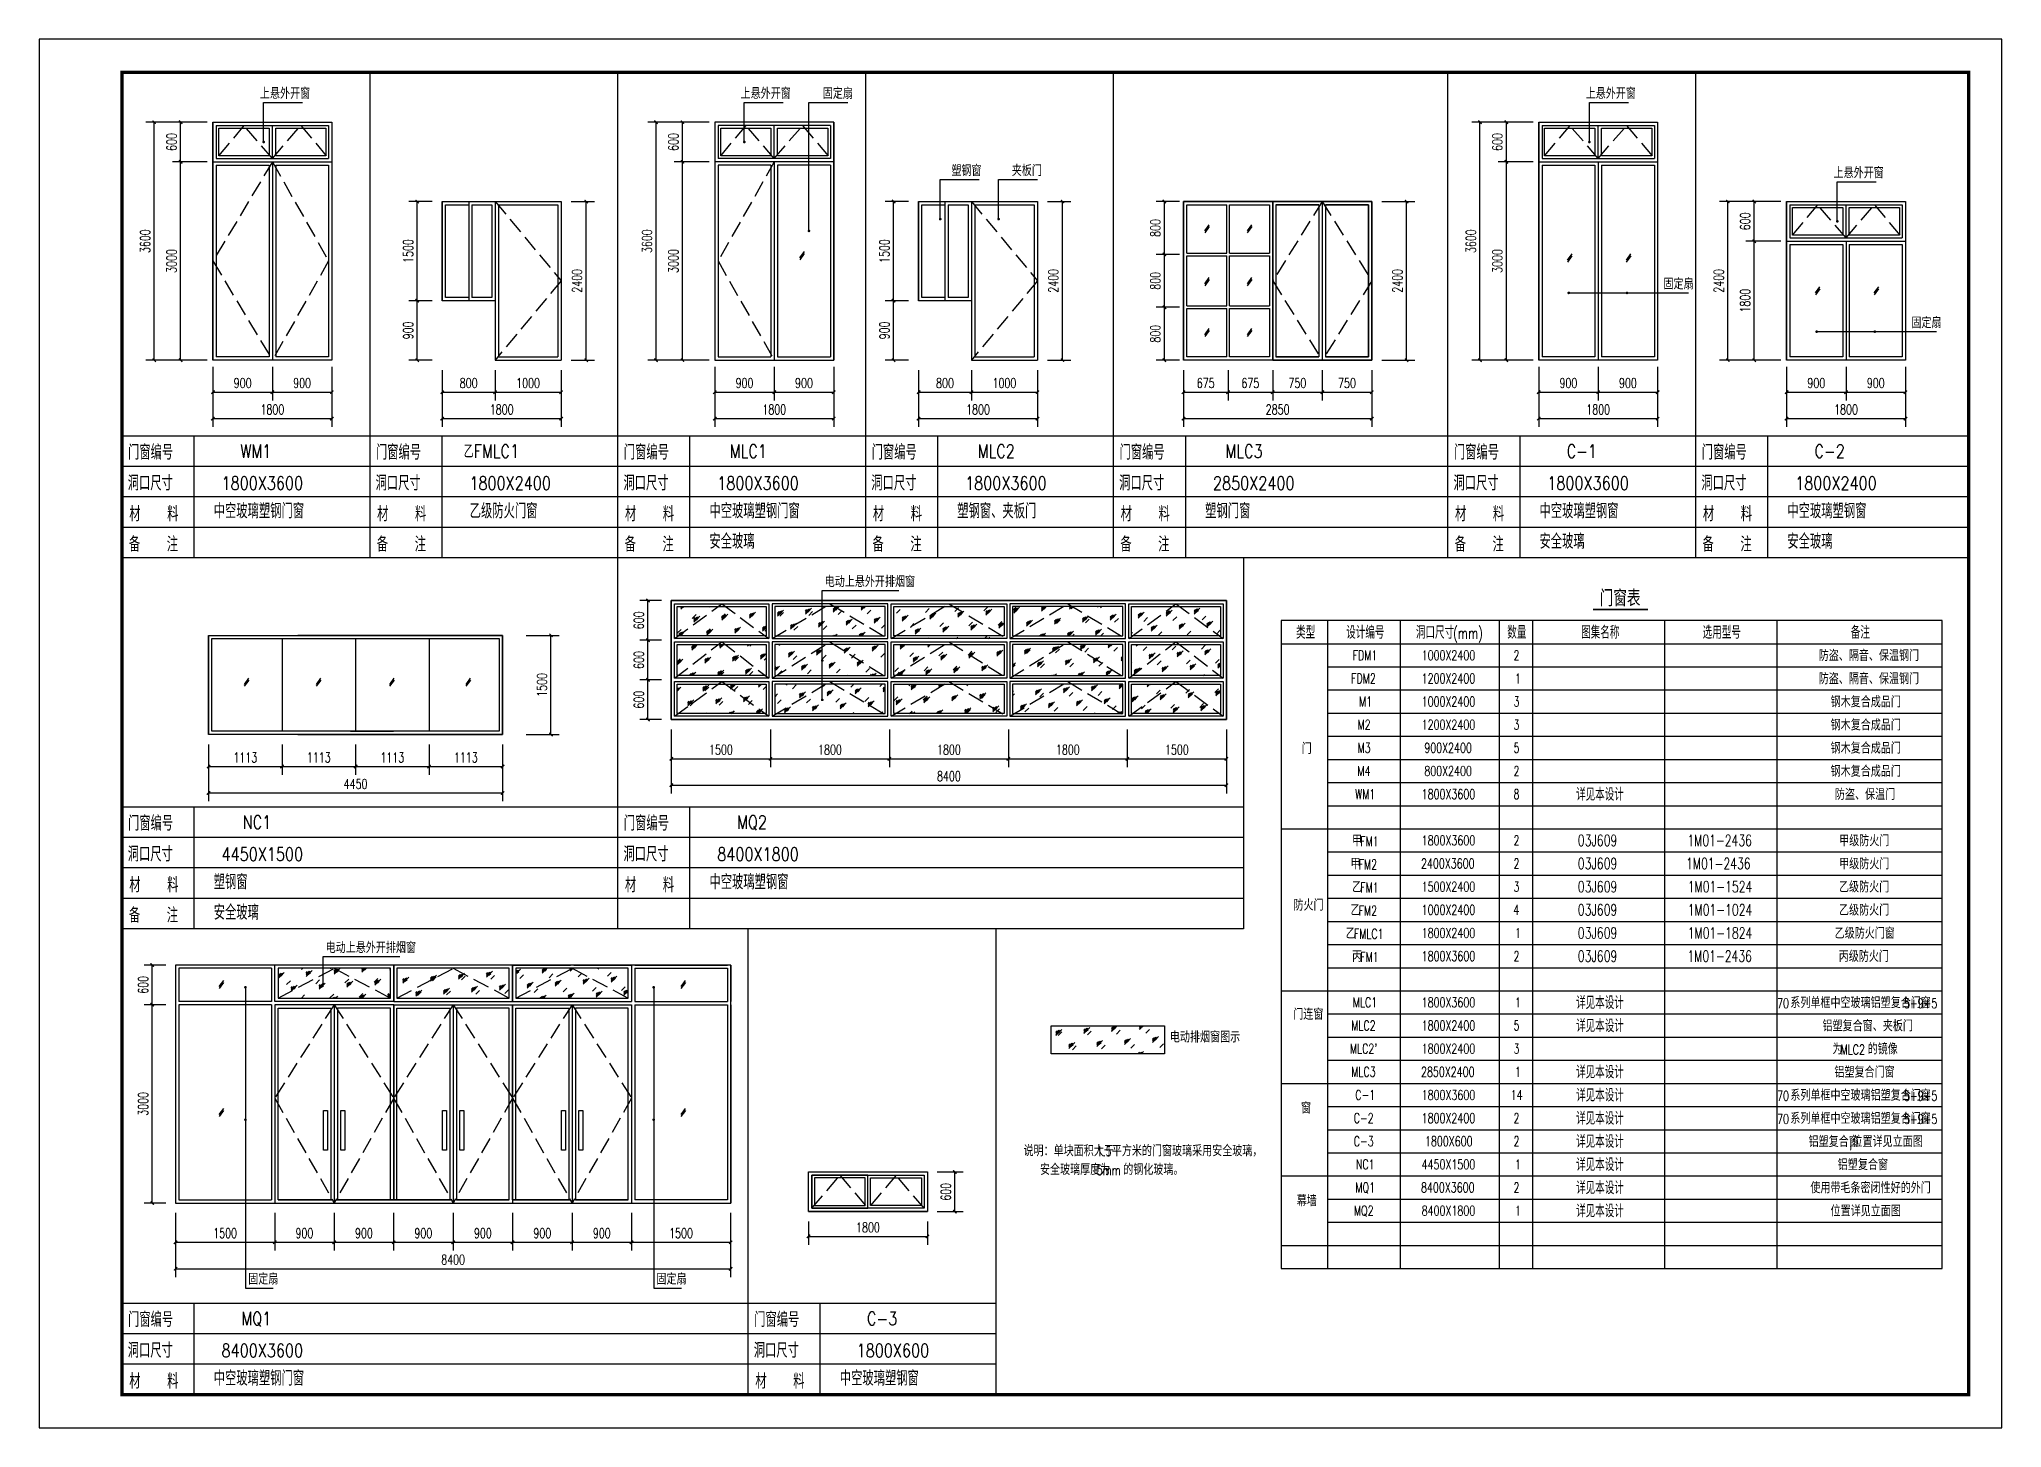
# Model space of a CAD drawing. Extents: x 63793 to 231107, y 20849 to 337643.
# Drawn here: x 139055 to 168755, y 20849 to 41849 of the extents above; entities that cross this region are included whole.
import ezdxf
from ezdxf.enums import TextEntityAlignment as Align

# ---------------------------------------------------------------- set-up
doc = ezdxf.new("R2010")
doc.units = 0
doc.header["$LTSCALE"] = 1000
doc.header["$MEASUREMENT"] = 0
doc.linetypes.add('DASH', pattern=[0.35, 0.25, -0.1])
for name, color, linetype in [('A-TEXT', 7, 'Continuous'), ('DIM_LEAD', 3, 'Continuous'), ('PUB_DIM', 3, 'Continuous'), ('PUB_TAB', 7, 'Continuous'), ('PUB_TEXT', 7, 'Continuous'), ('PUB_TITLE', 4, 'Continuous'), ('SPACE_HATCH', 8, 'Continuous'), ('STAIR', 2, 'Continuous'), ('TEXT', 7, 'Continuous'), ('WALL', 2, 'Continuous'), ('WINDOW', 4, 'Continuous'), ('填充', 8, 'Continuous'), ('新块$0$WINDOW', 4, 'Continuous'), ('网格', 144, 'Continuous')]:
    doc.layers.add(name, color=color, linetype=linetype)
doc.styles.add('_TCH_DIM', font='SIMPLEX', dxfattribs={"bigfont": 'GBCBIG'})
doc.styles.add('_TCH_DIM_T3', font='SIMPLEX', dxfattribs={"width": 0.705882, "bigfont": 'GBCBIG'})
doc.styles.add('_TCH_WDTABLE', font='SIMPLEX', dxfattribs={"bigfont": 'GBCBIG'})
doc.styles.add('HZXY', font='ROMAND1', dxfattribs={"width": 0.8, "bigfont": 'HZXY'})
doc.styles.add('XY', font='romans.shx', dxfattribs={"height": 3, "bigfont": 'hzxy.shx'})
doc.styles.add('宋体', font='SimSun.ttf', dxfattribs={"width": 0.7, "height": 3500})
doc.dimstyles.new('_TCH_ARCH&&50', dxfattribs={"dimtxt": 148.75, "dimasz": 50, "dimexe": 125, "dimexo": 150, "dimgap": 63.125, "dimtad": 1, "dimdec": 0, "dimzin": 0, "dimdsep": 46, "dimtxsty": '_TCH_DIM_T3', "dimblk": 'ARCHTICK', "dimcen": 0.09, "dimclrt": 7, "dimazin": 2, "dimtfac": 1, "dimtdec": 0, "dimtix": 1, "dimtmove": 2, "dimatfit": 3, "dimfxl": 0, "dimtolj": 1, "dimtzin": 0, "dimarcsym": 0})
pattern_1 = [(45, (-53378.04, 210586.53), (-195.95343, 195.95343), [89.6, -230.4]), (45, (-53339.64, 210602.53), (-195.95343, 195.95343), [38.4, -281.6]), (45, (-53378.04, 210602.53), (-195.95343, 195.95343), [64, -256]), (45, (-53358.84, 210586.53), (214.96046, -214.96046), [80, -240]), (45, (-53378.04, 210570.53), (-195.95343, 195.95343), [128, -192]), (45, (-53378.04, 210618.53), (-195.95343, 195.95343), [32, -288])]

msp = doc.modelspace()

# ---------------------------------------------------------------- texts
at = {"layer": 'A-TEXT', "color": 3, "style": 'XY', "width": 0.8}
for s, p in [('门窗编号', (140398.6, 35490.6)), ('门窗编号', (144149.6, 35490.6)), ('门窗编号', (147900.7, 35490.6)), ('门窗编号', (151651.7, 35490.6)), ('门窗编号', (155402.8, 35490.6)), ('门窗编号', (160462.5, 35490.6)), ('门窗编号', (164213.6, 35490.6)), ('洞口尺寸', (140392.9, 35024.6)), ('洞口尺寸', (144144, 35024.6)), ('洞口尺寸', (147895, 35024.6)), ('洞口尺寸', (151646.1, 35024.6)), ('洞口尺寸', (155397.1, 35024.6)), ('洞口尺寸', (160456.9, 35024.6)), ('洞口尺寸', (164208, 35024.6)), ('材   料', (140416.8, 34558.5)), ('中空玻璃塑钢门窗', (141695.1, 34602.4)), ('材   料', (144167.9, 34558.5)), (' 乙级防火门窗', (145446.1, 34602.4)), ('材   料', (147918.9, 34558.5)), ('中空玻璃塑钢门窗', (149197.2, 34602.4)), ('材   料', (151670, 34558.5)), ('塑钢窗、夹板门', (152948.2, 34602.4)), ('材   料', (155421, 34558.5)), ('塑钢门窗', (156699.3, 34602.4)), ('材   料', (160480.8, 34558.5)), ('中空玻璃塑钢窗', (161759.1, 34602.4)), ('材   料', (164231.8, 34558.5)), ('中空玻璃塑钢窗', (165510.1, 34602.4)), ('备   注', (140411.8, 34098.5)), ('备   注', (144162.9, 34098.5)), ('备   注', (147913.9, 34098.5)), ('安全玻璃 ', (149197.2, 34142.4)), ('备   注', (151665, 34098.5)), ('备   注', (155416, 34098.5)), ('备   注', (160475.8, 34098.5)), ('安全玻璃', (161759.1, 34142.4)), ('备   注', (164226.9, 34098.5)), ('安全玻璃', (165510.1, 34142.4)), ('门窗编号', (140398.6, 29879.3)), ('门窗编号', (147900.7, 29879.3)), ('洞口尺寸', (140392.9, 29413.2)), ('洞口尺寸', (147895, 29413.2)), ('材   料', (140416.8, 28947.1)), ('塑钢窗', (141695.1, 28991)), ('材   料', (147918.9, 28947.1)), ('中空玻璃塑钢窗', (149197.2, 28991)), ('备   注', (140411.8, 28487.1)), ('安全玻璃', (141695.1, 28531)), ('门窗编号', (140398.6, 22373.1)), ('门窗编号', (149873.6, 22373.1)), ('洞口尺寸', (140392.9, 21907.1)), ('洞口尺寸', (149867.9, 21907.1)), ('材   料', (140416.8, 21441)), ('中空玻璃塑钢门窗', (141695.1, 21484.9)), ('材   料', (149891.8, 21441)), ('中空玻璃塑钢窗', (151170.1, 21484.9))]:
    msp.add_text(s, height=224.84, dxfattribs=at).set_placement(p)
at = {"layer": 'DIM_LEAD', "color": 7, "style": '_TCH_DIM'}
for s, height, p in [('电动排烟窗图示', 168.79, (156165.4, 26674.8)), ('说明：单块面积大于', 168.79, (153950.7, 24954.6)), ('平方米的门窗玻璃采用安全玻璃，', 168.794, (155286.6, 24954.6)), ('安全玻璃厚度为', 168.79, (154199.6, 24671)), ('的钢化玻璃。', 168.79, (155459.7, 24671))]:
    msp.add_text(s, height=height, dxfattribs=at).set_placement(p)
at = {"layer": 'DIM_LEAD', "color": 7, "style": '_TCH_DIM', "width": 0.705882}
for s, p in [('1.5', (155056.6, 24954.6)), ('5mm', (155059.7, 24671))]:
    msp.add_text(s, height=148.75, dxfattribs=at).set_placement(p)
at = {"layer": 'PUB_TAB', "style": '_TCH_WDTABLE'}
for s, height, p in [('类型', 192.91, (158075.4, 32781.8)), ('设计编号', 192.91, (158833.9, 32781.8)), ('洞口尺寸', 192.91, (159888.7, 32781.8)), ('数量', 192.91, (161271.2, 32781.8)), ('图集名称', 192.91, (162389.2, 32781.8)), ('选用型号', 192.91, (164228.7, 32781.8)), ('备注', 192.91, (166470.1, 32781.8)), ('防盗、隔音、保温钢门', 168.79, (165984.4, 32444.3)), ('防盗、隔音、保温钢门', 168.79, (165984.4, 32094.3)), ('钢木复合成品门', 168.79, (166165, 31744.3)), ('钢木复合成品门', 168.79, (166165, 31394.3)), ('门', 168.8, (158160, 31038.1)), ('钢木复合成品门', 168.79, (166165, 31044.3)), ('钢木复合成品门', 168.79, (166165, 30694.3)), ('详见本设计', 192.91, (162312.6, 30331.8)), ('防盗、保温门', 168.79, (166230.1, 30344.3)), ('乙', 168.8, (158922, 28944.3)), ('乙级防火门', 168.79, (166291.6, 28944.3)), ('防火门', 168.79, (158035.3, 28669.7)), ('乙', 168.8, (158899.5, 28594.3)), ('乙级防火门', 168.79, (166291.6, 28594.3)), ('乙', 168.8, (158827, 28244.3)), ('乙级防火门窗', 168.79, (166225.5, 28244.3)), ('丙', 168.8, (158922, 27894.3)), ('丙级防火门', 168.79, (166287.8, 27894.3)), ('详见本设计', 192.91, (162312.6, 27181.8)), ('系列单框中空玻璃铝塑复合门窗', 168.794, (165555, 27194.3)), ('门连窗', 168.79, (158032.5, 27019.3)), ('详见本设计', 192.91, (162312.6, 26831.8)), ('铝塑复合窗、夹板门', 168.79, (166043, 26844.3)), ('为', 168.8, (166192.7, 26494.3)), ('的镜像', 168.79, (166725.6, 26494.3)), ('详见本设计', 192.91, (162312.6, 26131.8)), ('铝塑复合门窗', 168.79, (166222.7, 26144.3)), ('详见本设计', 192.91, (162312.6, 25781.8)), ('系列单框中空玻璃铝塑复合门窗', 168.794, (165555, 25794.3)), ('窗', 168.8, (158149.7, 25599.5)), ('详见本设计', 192.91, (162312.6, 25431.8)), ('系列单框中空玻璃铝塑复合门窗', 168.794, (165555, 25444.3)), ('详见本设计', 192.91, (162312.6, 25081.8)), ('铝塑复合窗', 168.79, (165831.9, 25094.3)), ('位置详见立面图', 168.79, (166496.2, 25094.3)), ('详见本设计', 192.91, (162312.6, 24731.8)), ('铝塑复合窗', 168.79, (166272.9, 24744.3)), ('幕墙', 168.79, (158085.5, 24199.5)), ('详见本设计', 192.91, (162312.6, 24381.8)), ('使用带毛条密闭性好的外门', 168.794, (165857.8, 24394.3)), ('详见本设计', 192.91, (162312.6, 24031.8)), ('位置详见立面图', 168.79, (166164, 24044.3))]:
    msp.add_text(s, height=height, dxfattribs=at).set_placement(p)
at = {"layer": 'PUB_TAB', "style": '_TCH_WDTABLE', "width": 0.705882}
for s, height, p in [('(mm)', 170, (160450.4, 32781.8)), ('FDM1', 148.75, (158930.9, 32457.5)), ('1000X2400', 148.75, (159975.9, 32457.5)), ('2', 148.8, (161365.9, 32457.5)), ('FDM2', 148.75, (158908.4, 32107.5)), ('1200X2400', 148.75, (159975.9, 32107.5)), ('1', 148.8, (161388.4, 32107.5)), ('M1', 148.75, (159028.4, 31757.5)), ('1000X2400', 148.75, (159975.9, 31757.5)), ('3', 148.8, (161365.9, 31757.5)), ('M2', 148.75, (159005.9, 31407.5)), ('1200X2400', 148.75, (159975.9, 31407.5)), ('3', 148.8, (161365.9, 31407.5)), ('M3', 148.75, (159005.9, 31057.5)), ('900X2400', 148.75, (160015.9, 31057.5)), ('5', 148.8, (161365.9, 31057.5)), ('M4', 148.75, (159003.4, 30707.5)), ('800X2400', 148.75, (160015.9, 30707.5)), ('2', 148.8, (161365.9, 30707.5)), ('WM1', 148.75, (158968.4, 30357.5)), ('1800X3600', 148.75, (159975.9, 30357.5)), ('8', 148.8, (161365.9, 30357.5)), ('1800X3600', 148.75, (159975.9, 29657.5)), ('2', 148.8, (161365.9, 29657.5)), ('03J609', 170, (162339.5, 29646.8)), ('2400X3600', 148.75, (159965.9, 29307.5)), ('2', 148.8, (161365.9, 29307.5)), ('03J609', 170, (162339.5, 29296.8)), ('1500X2400', 148.75, (159975.9, 28957.5)), ('3', 148.8, (161365.9, 28957.5)), ('03J609', 170, (162339.5, 28946.8)), ('FM1', 148.75, (159044.9, 28944.3)), ('FM2', 148.75, (159022.4, 28594.3)), ('1000X2400', 148.75, (159975.9, 28607.5)), ('4', 148.8, (161363.4, 28607.5)), ('03J609', 170, (162339.5, 28596.8)), ('FMLC1', 148.75, (158949.9, 28244.3)), ('1800X2400', 148.75, (159975.9, 28257.5)), ('1', 148.8, (161388.4, 28257.5)), ('03J609', 170, (162339.5, 28246.8)), ('FM1', 148.75, (159044.9, 27894.3)), ('1800X3600', 148.75, (159975.9, 27907.5)), ('2', 148.8, (161365.9, 27907.5)), ('03J609', 170, (162339.5, 27896.8)), ('MLC1', 148.75, (158933.4, 27207.5)), ('1800X3600', 148.75, (159975.9, 27207.5)), ('1', 148.8, (161388.4, 27207.5)), ('70', 148.75, (165355, 27194.3)), ('5+9+5', 148.75, (167275.2, 27194.3)), ('MLC2', 148.75, (158910.9, 26857.5)), ('1800X2400', 148.75, (159975.9, 26857.5)), ('5', 148.8, (161365.9, 26857.5)), ("MLC2'", 148.75, (158890.9, 26507.5)), ('1800X2400', 148.75, (159975.9, 26507.5)), ('3', 148.8, (161365.9, 26507.5)), ('MLC2', 148.75, (166315.6, 26494.3)), ('MLC3', 148.75, (158910.9, 26157.5)), ('2850X2400', 148.75, (159965.9, 26157.5)), ('1', 148.8, (161388.4, 26157.5)), ('C-1', 148.75, (158970.9, 25807.5)), ('1800X3600', 148.75, (159975.9, 25807.5)), ('14', 148.75, (161323.4, 25807.5)), ('70', 148.75, (165355, 25794.3)), ('5+9+5', 148.75, (167275.2, 25794.3)), ('C-2', 148.75, (158948.4, 25457.5)), ('1800X2400', 148.75, (159975.9, 25457.5)), ('2', 148.8, (161365.9, 25457.5)), ('70', 148.75, (165355, 25444.3)), ('5+9+5', 148.75, (167275.2, 25444.3)), ('C-3', 148.75, (158948.4, 25107.5)), ('1800X600', 148.75, (160025.9, 25107.5)), ('2', 148.8, (161365.9, 25107.5)), (',', 148.8, (166446.2, 25094.3)), ('NC1', 148.75, (158980.9, 24757.5)), ('4450X1500', 148.75, (159975.9, 24757.5)), ('1', 148.8, (161388.4, 24757.5)), ('MQ1', 148.75, (158973.4, 24407.5)), ('8400X3600', 148.75, (159965.9, 24407.5)), ('2', 148.8, (161365.9, 24407.5)), ('MQ2', 148.75, (158950.9, 24057.5)), ('8400X1800', 148.75, (159975.9, 24057.5)), ('1', 148.8, (161388.4, 24057.5))]:
    msp.add_text(s, height=height, dxfattribs=at).set_placement(p)
at = {"layer": 'PUB_TAB', "color": 3, "style": '_TCH_WDTABLE'}
for s, height, p in [('甲', 168.8, (158922, 29644.3)), ('甲级防火门', 168.79, (166294.4, 29644.3)), ('甲', 168.8, (158899.5, 29294.3)), ('甲级防火门', 168.79, (166294.4, 29294.3))]:
    msp.add_text(s, height=height, dxfattribs=at).set_placement(p)
at = {"layer": 'PUB_TAB', "color": 3, "style": '_TCH_WDTABLE', "width": 0.705882}
for s, height, p in [('FM1', 148.75, (159044.9, 29644.3)), ('1M01-2436', 170, (163996.8, 29646.8)), ('FM2', 148.75, (159022.4, 29294.3)), ('1M01-2436', 170, (163976.8, 29296.8)), ('1M01-1524', 170, (164002.5, 28946.8)), ('1M01-1024', 170, (164002.5, 28596.8)), ('1M01-1824', 170, (164002.5, 28246.8)), ('1M01-2436', 170, (163996.8, 27896.8))]:
    msp.add_text(s, height=height, dxfattribs=at).set_placement(p)
at = {"layer": 'PUB_TEXT', "style": '_TCH_DIM'}
for s, p in [('上悬外开窗', (142394.3, 40946.7)), ('上悬外开窗', (149668.6, 40946.7)), ('固定扇', (150913, 40946.7)), ('上悬外开窗', (162458.3, 40946.7)), ('塑钢窗', (152859.1, 39780)), ('夹板门', (153772.4, 39780)), ('上悬外开窗', (166209.3, 39746.7)), ('固定扇', (163635.6, 38065.1)), ('固定扇', (167386.7, 37479)), ('电动上悬外开排烟窗', (150942.1, 33563)), ('电动上悬外开排烟窗', (143388.7, 28027.6)), ('固定扇', (142216.7, 23014.5)), ('固定扇', (148395, 23014.5))]:
    msp.add_text(s, height=168.79, dxfattribs=at).set_placement(p)
at = {"layer": 'PUB_TEXT', "style": '宋体', "width": 0.7}
msp.add_text('门窗表', height=215.32, dxfattribs=at).set_placement((162671, 33296.6))
at = {"layer": 'TEXT', "style": 'HZXY', "width": 0.8}
for s, p in [('WM1', (142565.3, 35617.7)), ('乙FMLC1', (146316.4, 35617.7)), ('MLC1', (150067.4, 35617.7)), ('MLC2', (153818.5, 35617.7)), ('MLC3', (157569.5, 35617.7)), ('C-1', (162629.3, 35617.7)), ('C-2', (166380.3, 35617.7)), ('1800X3600', (143047.4, 35135)), ('1800X2400', (146798.4, 35135)), ('1800X3600', (150549.5, 35135)), ('1800X3600', (154300.5, 35135)), ('2850X2400', (158051.6, 35135)), ('1800X3600', (163111.3, 35135)), ('1800X2400', (166862.4, 35135)), ('NC1', (142565.3, 30006.3)), ('MQ2', (150067.4, 30006.3)), ('4450X1500', (143047.4, 29523.7)), ('8400X1800', (150549.5, 29523.7)), ('MQ1', (142565.3, 22500.2)), ('C-3', (152040.3, 22500.2)), ('8400X3600', (143047.4, 22017.6)), ('1800X600', (152522.4, 22017.6))]:
    msp.add_text(s, height=200, dxfattribs=at).set_placement(p, align=Align.MIDDLE_RIGHT)

# ---------------------------------------------------------------- blocks, each defined once
blk = doc.blocks.new('_ArchTick')
at = {"color": 0, "linetype": 'ByBlock', "const_width": 0.4}
blk.add_lwpolyline([(-0.5, -0.5), (0.5, 0.5)], dxfattribs=at)
blk = doc.blocks.new('*D518')
at = {"layer": 'Defpoints', "color": 0, "transparency": 16777216}
for p in [(152496, 24717), (152912, 24717), (152496, 24117)]:
    blk.add_point(p, dxfattribs=at)
at = {"layer": 'PUB_DIM', "color": 0, "lineweight": -2, "transparency": 16777216}
for p, q in [((152646, 24717), (153037, 24717)), ((152912, 24117), (152912, 24717)), ((152646, 24117), (153037, 24117))]:
    blk.add_line(p, q, dxfattribs=at)
at = {"layer": 'PUB_DIM', "color": 0, "lineweight": -2, "transparency": 16777216, "xscale": 50, "yscale": 50, "zscale": 50}
for p, rotation in [((152912, 24717), 90), ((152912, 24117), 270)]:
    blk.add_blockref('_ArchTick', p, dxfattribs=dict(at, rotation=rotation))
at = {"layer": 'PUB_DIM', "color": 7, "transparency": 16777216, "insert": (152775, 24417), "char_height": 148.8, "attachment_point": 5, "rotation": 90, "style": '_TCH_DIM_T3'}
blk.add_mtext('\\A1;600', dxfattribs=at)
blk = doc.blocks.new('*D519')
at = {"layer": 'Defpoints', "color": 0, "transparency": 16777216}
for p in [(150696, 24117), (152496, 24117), (152496, 23742)]:
    blk.add_point(p, dxfattribs=at)
at = {"layer": 'PUB_DIM', "color": 0, "lineweight": -2, "transparency": 16777216}
for p, q in [((150696, 23967), (150696, 23617)), ((152496, 23967), (152496, 23617)), ((150696, 23742), (152496, 23742))]:
    blk.add_line(p, q, dxfattribs=at)
at = {"layer": 'PUB_DIM', "color": 0, "lineweight": -2, "transparency": 16777216, "xscale": 50, "yscale": 50, "zscale": 50, "rotation": 180}
blk.add_blockref('_ArchTick', (150696, 23742), dxfattribs=at)
at = {"layer": 'PUB_DIM', "color": 0, "lineweight": -2, "transparency": 16777216, "xscale": 50, "yscale": 50, "zscale": 50}
blk.add_blockref('_ArchTick', (152496, 23742), dxfattribs=at)
at = {"layer": 'PUB_DIM', "color": 7, "transparency": 16777216, "insert": (151596, 23879), "char_height": 148.8, "attachment_point": 5, "style": '_TCH_DIM_T3'}
blk.add_mtext('\\A1;1800', dxfattribs=at)
blk = doc.blocks.new('*D520')
at = {"layer": 'Defpoints', "color": 0, "transparency": 16777216}
for p in [(148267, 32160), (148620, 32160), (148620, 31560)]:
    blk.add_point(p, dxfattribs=at)
at = {"layer": 'PUB_DIM', "color": 0, "lineweight": -2, "transparency": 16777216}
for p, q in [((148470, 32160), (148142, 32160)), ((148267, 31560), (148267, 32160)), ((148470, 31560), (148142, 31560))]:
    blk.add_line(p, q, dxfattribs=at)
at = {"layer": 'PUB_DIM', "color": 0, "lineweight": -2, "transparency": 16777216, "xscale": 50, "yscale": 50, "zscale": 50}
for p, rotation in [((148267, 32160), 89.99708449134819), ((148267, 31560), 269.9970844913482)]:
    blk.add_blockref('_ArchTick', p, dxfattribs=dict(at, rotation=rotation))
at = {"layer": 'PUB_DIM', "color": 7, "transparency": 16777216, "insert": (148129, 31860), "char_height": 148.8, "attachment_point": 5, "rotation": 89.9971, "style": '_TCH_DIM_T3'}
blk.add_mtext('\\A1;600', dxfattribs=at)
blk = doc.blocks.new('*D521')
at = {"layer": 'Defpoints', "color": 0, "transparency": 16777216}
for p in [(148267, 32760), (148620, 32760), (148620, 32160)]:
    blk.add_point(p, dxfattribs=at)
at = {"layer": 'PUB_DIM', "color": 0, "lineweight": -2, "transparency": 16777216}
for p, q in [((148470, 32760), (148142, 32760)), ((148267, 32160), (148267, 32760)), ((148470, 32160), (148142, 32160))]:
    blk.add_line(p, q, dxfattribs=at)
at = {"layer": 'PUB_DIM', "color": 0, "lineweight": -2, "transparency": 16777216, "xscale": 50, "yscale": 50, "zscale": 50}
for p, rotation in [((148267, 32760), 89.99708449135052), ((148267, 32160), 269.9970844913506)]:
    blk.add_blockref('_ArchTick', p, dxfattribs=dict(at, rotation=rotation))
at = {"layer": 'PUB_DIM', "color": 7, "transparency": 16777216, "insert": (148129, 32460), "char_height": 148.8, "attachment_point": 5, "rotation": 89.9971, "style": '_TCH_DIM_T3'}
blk.add_mtext('\\A1;600', dxfattribs=at)
blk = doc.blocks.new('*D522')
at = {"layer": 'Defpoints', "color": 0, "transparency": 16777216}
for p in [(148267, 33360), (148621, 33360), (148620, 32760)]:
    blk.add_point(p, dxfattribs=at)
at = {"layer": 'PUB_DIM', "color": 0, "lineweight": -2, "transparency": 16777216}
for p, q in [((148471, 33360), (148142, 33360)), ((148267, 32760), (148267, 33360)), ((148470, 32760), (148142, 32760))]:
    blk.add_line(p, q, dxfattribs=at)
at = {"layer": 'PUB_DIM', "color": 0, "lineweight": -2, "transparency": 16777216, "xscale": 50, "yscale": 50, "zscale": 50}
for p, rotation in [((148267, 33360), 89.9970844913481), ((148267, 32760), 269.9970844913481)]:
    blk.add_blockref('_ArchTick', p, dxfattribs=dict(at, rotation=rotation))
at = {"layer": 'PUB_DIM', "color": 7, "transparency": 16777216, "insert": (148129, 33060), "char_height": 148.8, "attachment_point": 5, "rotation": 89.9971, "style": '_TCH_DIM_T3'}
blk.add_mtext('\\A1;600', dxfattribs=at)
blk = doc.blocks.new('*D523')
at = {"layer": 'Defpoints', "color": 0, "transparency": 16777216}
for p in [(148620, 31160), (157021, 31160), (157021, 30566)]:
    blk.add_point(p, dxfattribs=at)
at = {"layer": 'PUB_DIM', "color": 0, "lineweight": -2, "transparency": 16777216}
for p, q in [((148620, 31010), (148620, 30441)), ((157021, 31010), (157021, 30441)), ((148620, 30566), (157021, 30566))]:
    blk.add_line(p, q, dxfattribs=at)
at = {"layer": 'PUB_DIM', "color": 0, "lineweight": -2, "transparency": 16777216, "xscale": 50, "yscale": 50, "zscale": 50, "rotation": 180}
blk.add_blockref('_ArchTick', (148620, 30566), dxfattribs=at)
at = {"layer": 'PUB_DIM', "color": 0, "lineweight": -2, "transparency": 16777216, "xscale": 50, "yscale": 50, "zscale": 50}
blk.add_blockref('_ArchTick', (157021, 30566), dxfattribs=at)
at = {"layer": 'PUB_DIM', "color": 7, "transparency": 16777216, "insert": (152821, 30704), "char_height": 148.8, "attachment_point": 5, "style": '_TCH_DIM_T3'}
blk.add_mtext('\\A1;8400', dxfattribs=at)
blk = doc.blocks.new('*D524')
at = {"layer": 'Defpoints', "color": 0, "transparency": 16777216}
for p in [(155521, 31560), (157021, 31560), (157021, 30966)]:
    blk.add_point(p, dxfattribs=at)
at = {"layer": 'PUB_DIM', "color": 0, "lineweight": -2, "transparency": 16777216}
for p, q in [((155521, 31410), (155521, 30841)), ((157021, 31410), (157021, 30841)), ((155521, 30966), (157021, 30966))]:
    blk.add_line(p, q, dxfattribs=at)
at = {"layer": 'PUB_DIM', "color": 0, "lineweight": -2, "transparency": 16777216, "xscale": 50, "yscale": 50, "zscale": 50, "rotation": 180}
blk.add_blockref('_ArchTick', (155521, 30966), dxfattribs=at)
at = {"layer": 'PUB_DIM', "color": 0, "lineweight": -2, "transparency": 16777216, "xscale": 50, "yscale": 50, "zscale": 50}
blk.add_blockref('_ArchTick', (157021, 30966), dxfattribs=at)
at = {"layer": 'PUB_DIM', "color": 7, "transparency": 16777216, "insert": (156271, 31104), "char_height": 148.8, "attachment_point": 5, "style": '_TCH_DIM_T3'}
blk.add_mtext('\\A1;1500', dxfattribs=at)
blk = doc.blocks.new('*D525')
at = {"layer": 'Defpoints', "color": 0, "transparency": 16777216}
for p in [(153721, 31560), (155521, 31560), (155521, 30966)]:
    blk.add_point(p, dxfattribs=at)
at = {"layer": 'PUB_DIM', "color": 0, "lineweight": -2, "transparency": 16777216}
for p, q in [((153721, 31410), (153721, 30841)), ((155521, 31410), (155521, 30841)), ((153721, 30966), (155521, 30966))]:
    blk.add_line(p, q, dxfattribs=at)
at = {"layer": 'PUB_DIM', "color": 0, "lineweight": -2, "transparency": 16777216, "xscale": 50, "yscale": 50, "zscale": 50, "rotation": 180}
blk.add_blockref('_ArchTick', (153721, 30966), dxfattribs=at)
at = {"layer": 'PUB_DIM', "color": 0, "lineweight": -2, "transparency": 16777216, "xscale": 50, "yscale": 50, "zscale": 50}
blk.add_blockref('_ArchTick', (155521, 30966), dxfattribs=at)
at = {"layer": 'PUB_DIM', "color": 7, "transparency": 16777216, "insert": (154621, 31104), "char_height": 148.8, "attachment_point": 5, "style": '_TCH_DIM_T3'}
blk.add_mtext('\\A1;1800', dxfattribs=at)
blk = doc.blocks.new('*D526')
at = {"layer": 'Defpoints', "color": 0, "transparency": 16777216}
for p in [(151921, 31560), (153721, 31560), (153721, 30966)]:
    blk.add_point(p, dxfattribs=at)
at = {"layer": 'PUB_DIM', "color": 0, "lineweight": -2, "transparency": 16777216}
for p, q in [((151921, 31410), (151921, 30841)), ((153721, 31410), (153721, 30841)), ((151921, 30966), (153721, 30966))]:
    blk.add_line(p, q, dxfattribs=at)
at = {"layer": 'PUB_DIM', "color": 0, "lineweight": -2, "transparency": 16777216, "xscale": 50, "yscale": 50, "zscale": 50, "rotation": 180}
blk.add_blockref('_ArchTick', (151921, 30966), dxfattribs=at)
at = {"layer": 'PUB_DIM', "color": 0, "lineweight": -2, "transparency": 16777216, "xscale": 50, "yscale": 50, "zscale": 50}
blk.add_blockref('_ArchTick', (153721, 30966), dxfattribs=at)
at = {"layer": 'PUB_DIM', "color": 7, "transparency": 16777216, "insert": (152821, 31104), "char_height": 148.8, "attachment_point": 5, "style": '_TCH_DIM_T3'}
blk.add_mtext('\\A1;1800', dxfattribs=at)
blk = doc.blocks.new('*D527')
at = {"layer": 'Defpoints', "color": 0, "transparency": 16777216}
for p in [(150121, 31560), (151921, 31560), (151921, 30966)]:
    blk.add_point(p, dxfattribs=at)
at = {"layer": 'PUB_DIM', "color": 0, "lineweight": -2, "transparency": 16777216}
for p, q in [((150121, 31410), (150121, 30841)), ((151921, 31410), (151921, 30841)), ((150121, 30966), (151921, 30966))]:
    blk.add_line(p, q, dxfattribs=at)
at = {"layer": 'PUB_DIM', "color": 0, "lineweight": -2, "transparency": 16777216, "xscale": 50, "yscale": 50, "zscale": 50, "rotation": 180}
blk.add_blockref('_ArchTick', (150121, 30966), dxfattribs=at)
at = {"layer": 'PUB_DIM', "color": 0, "lineweight": -2, "transparency": 16777216, "xscale": 50, "yscale": 50, "zscale": 50}
blk.add_blockref('_ArchTick', (151921, 30966), dxfattribs=at)
at = {"layer": 'PUB_DIM', "color": 7, "transparency": 16777216, "insert": (151021, 31104), "char_height": 148.8, "attachment_point": 5, "style": '_TCH_DIM_T3'}
blk.add_mtext('\\A1;1800', dxfattribs=at)
blk = doc.blocks.new('*D528')
at = {"layer": 'Defpoints', "color": 0, "transparency": 16777216}
for p in [(148620, 31560), (150121, 31560), (150121, 30966)]:
    blk.add_point(p, dxfattribs=at)
at = {"layer": 'PUB_DIM', "color": 0, "lineweight": -2, "transparency": 16777216}
for p, q in [((148620, 31410), (148620, 30841)), ((150121, 31410), (150121, 30841)), ((148620, 30966), (150121, 30966))]:
    blk.add_line(p, q, dxfattribs=at)
at = {"layer": 'PUB_DIM', "color": 0, "lineweight": -2, "transparency": 16777216, "xscale": 50, "yscale": 50, "zscale": 50, "rotation": 180}
blk.add_blockref('_ArchTick', (148620, 30966), dxfattribs=at)
at = {"layer": 'PUB_DIM', "color": 0, "lineweight": -2, "transparency": 16777216, "xscale": 50, "yscale": 50, "zscale": 50}
blk.add_blockref('_ArchTick', (150121, 30966), dxfattribs=at)
at = {"layer": 'PUB_DIM', "color": 7, "transparency": 16777216, "insert": (149371, 31104), "char_height": 148.8, "attachment_point": 5, "style": '_TCH_DIM_T3'}
blk.add_mtext('\\A1;1500', dxfattribs=at)
blk = doc.blocks.new('*D529')
at = {"layer": 'Defpoints', "color": 0, "transparency": 16777216}
for p in [(140765, 27247), (141118, 27247), (141118, 24247)]:
    blk.add_point(p, dxfattribs=at)
at = {"layer": 'PUB_DIM', "color": 0, "lineweight": -2, "transparency": 16777216}
for p, q in [((140968, 27247), (140640, 27247)), ((140765, 24247), (140765, 27247)), ((140968, 24247), (140640, 24247))]:
    blk.add_line(p, q, dxfattribs=at)
at = {"layer": 'PUB_DIM', "color": 0, "lineweight": -2, "transparency": 16777216, "xscale": 50, "yscale": 50, "zscale": 50}
for p, rotation in [((140765, 27247), 89.99708449134866), ((140765, 24247), 269.9970844913486)]:
    blk.add_blockref('_ArchTick', p, dxfattribs=dict(at, rotation=rotation))
at = {"layer": 'PUB_DIM', "color": 7, "transparency": 16777216, "insert": (140627, 25747), "char_height": 148.8, "attachment_point": 5, "rotation": 89.9971, "style": '_TCH_DIM_T3'}
blk.add_mtext('\\A1;3000', dxfattribs=at)
blk = doc.blocks.new('*D530')
at = {"layer": 'Defpoints', "color": 0, "transparency": 16777216}
for p in [(140765, 27847), (141119, 27847), (141118, 27247)]:
    blk.add_point(p, dxfattribs=at)
at = {"layer": 'PUB_DIM', "color": 0, "lineweight": -2, "transparency": 16777216}
for p, q in [((140969, 27847), (140640, 27847)), ((140765, 27247), (140765, 27847)), ((140968, 27247), (140640, 27247))]:
    blk.add_line(p, q, dxfattribs=at)
at = {"layer": 'PUB_DIM', "color": 0, "lineweight": -2, "transparency": 16777216, "xscale": 50, "yscale": 50, "zscale": 50}
for p, rotation in [((140765, 27847), 89.9970844913483), ((140765, 27247), 269.9970844913483)]:
    blk.add_blockref('_ArchTick', p, dxfattribs=dict(at, rotation=rotation))
at = {"layer": 'PUB_DIM', "color": 7, "transparency": 16777216, "insert": (140627, 27547), "char_height": 148.8, "attachment_point": 5, "rotation": 89.9971, "style": '_TCH_DIM_T3'}
blk.add_mtext('\\A1;600', dxfattribs=at)
blk = doc.blocks.new('*D531')
at = {"layer": 'Defpoints', "color": 0, "transparency": 16777216}
for p in [(141118, 23847), (149518, 23847), (149518, 23253)]:
    blk.add_point(p, dxfattribs=at)
at = {"layer": 'PUB_DIM', "color": 0, "lineweight": -2, "transparency": 16777216}
for p, q in [((141118, 23697), (141118, 23128)), ((149518, 23697), (149518, 23128)), ((141118, 23253), (149518, 23253))]:
    blk.add_line(p, q, dxfattribs=at)
at = {"layer": 'PUB_DIM', "color": 0, "lineweight": -2, "transparency": 16777216, "xscale": 50, "yscale": 50, "zscale": 50, "rotation": 180}
blk.add_blockref('_ArchTick', (141118, 23253), dxfattribs=at)
at = {"layer": 'PUB_DIM', "color": 0, "lineweight": -2, "transparency": 16777216, "xscale": 50, "yscale": 50, "zscale": 50}
blk.add_blockref('_ArchTick', (149518, 23253), dxfattribs=at)
at = {"layer": 'PUB_DIM', "color": 7, "transparency": 16777216, "insert": (145318, 23391), "char_height": 148.8, "attachment_point": 5, "style": '_TCH_DIM_T3'}
blk.add_mtext('\\A1;8400', dxfattribs=at)
blk = doc.blocks.new('*D532')
at = {"layer": 'Defpoints', "color": 0, "transparency": 16777216}
for p in [(148018, 24247), (149518, 24247), (149518, 23653)]:
    blk.add_point(p, dxfattribs=at)
at = {"layer": 'PUB_DIM', "color": 0, "lineweight": -2, "transparency": 16777216}
for p, q in [((148018, 24097), (148018, 23528)), ((149518, 24097), (149518, 23528)), ((148018, 23653), (149518, 23653))]:
    blk.add_line(p, q, dxfattribs=at)
at = {"layer": 'PUB_DIM', "color": 0, "lineweight": -2, "transparency": 16777216, "xscale": 50, "yscale": 50, "zscale": 50, "rotation": 180}
blk.add_blockref('_ArchTick', (148018, 23653), dxfattribs=at)
at = {"layer": 'PUB_DIM', "color": 0, "lineweight": -2, "transparency": 16777216, "xscale": 50, "yscale": 50, "zscale": 50}
blk.add_blockref('_ArchTick', (149518, 23653), dxfattribs=at)
at = {"layer": 'PUB_DIM', "color": 7, "transparency": 16777216, "insert": (148768, 23791), "char_height": 148.8, "attachment_point": 5, "style": '_TCH_DIM_T3'}
blk.add_mtext('\\A1;1500', dxfattribs=at)
blk = doc.blocks.new('*D533')
at = {"layer": 'Defpoints', "color": 0, "transparency": 16777216}
for p in [(147118, 24247), (148018, 24247), (148018, 23653)]:
    blk.add_point(p, dxfattribs=at)
at = {"layer": 'PUB_DIM', "color": 0, "lineweight": -2, "transparency": 16777216}
for p, q in [((147118, 24097), (147118, 23528)), ((148018, 24097), (148018, 23528)), ((147118, 23653), (148018, 23653))]:
    blk.add_line(p, q, dxfattribs=at)
at = {"layer": 'PUB_DIM', "color": 0, "lineweight": -2, "transparency": 16777216, "xscale": 50, "yscale": 50, "zscale": 50, "rotation": 180}
blk.add_blockref('_ArchTick', (147118, 23653), dxfattribs=at)
at = {"layer": 'PUB_DIM', "color": 0, "lineweight": -2, "transparency": 16777216, "xscale": 50, "yscale": 50, "zscale": 50}
blk.add_blockref('_ArchTick', (148018, 23653), dxfattribs=at)
at = {"layer": 'PUB_DIM', "color": 7, "transparency": 16777216, "insert": (147568, 23791), "char_height": 148.8, "attachment_point": 5, "style": '_TCH_DIM_T3'}
blk.add_mtext('\\A1;900', dxfattribs=at)
blk = doc.blocks.new('*D534')
at = {"layer": 'Defpoints', "color": 0, "transparency": 16777216}
for p in [(146218, 24247), (147118, 24247), (147118, 23653)]:
    blk.add_point(p, dxfattribs=at)
at = {"layer": 'PUB_DIM', "color": 0, "lineweight": -2, "transparency": 16777216}
for p, q in [((146218, 24097), (146218, 23528)), ((147118, 24097), (147118, 23528)), ((146218, 23653), (147118, 23653))]:
    blk.add_line(p, q, dxfattribs=at)
at = {"layer": 'PUB_DIM', "color": 0, "lineweight": -2, "transparency": 16777216, "xscale": 50, "yscale": 50, "zscale": 50, "rotation": 180}
blk.add_blockref('_ArchTick', (146218, 23653), dxfattribs=at)
at = {"layer": 'PUB_DIM', "color": 0, "lineweight": -2, "transparency": 16777216, "xscale": 50, "yscale": 50, "zscale": 50}
blk.add_blockref('_ArchTick', (147118, 23653), dxfattribs=at)
at = {"layer": 'PUB_DIM', "color": 7, "transparency": 16777216, "insert": (146668, 23791), "char_height": 148.8, "attachment_point": 5, "style": '_TCH_DIM_T3'}
blk.add_mtext('\\A1;900', dxfattribs=at)
blk = doc.blocks.new('*D535')
at = {"layer": 'Defpoints', "color": 0, "transparency": 16777216}
for p in [(145318, 24247), (146218, 24247), (146218, 23653)]:
    blk.add_point(p, dxfattribs=at)
at = {"layer": 'PUB_DIM', "color": 0, "lineweight": -2, "transparency": 16777216}
for p, q in [((145318, 24097), (145318, 23528)), ((146218, 24097), (146218, 23528)), ((145318, 23653), (146218, 23653))]:
    blk.add_line(p, q, dxfattribs=at)
at = {"layer": 'PUB_DIM', "color": 0, "lineweight": -2, "transparency": 16777216, "xscale": 50, "yscale": 50, "zscale": 50, "rotation": 180}
blk.add_blockref('_ArchTick', (145318, 23653), dxfattribs=at)
at = {"layer": 'PUB_DIM', "color": 0, "lineweight": -2, "transparency": 16777216, "xscale": 50, "yscale": 50, "zscale": 50}
blk.add_blockref('_ArchTick', (146218, 23653), dxfattribs=at)
at = {"layer": 'PUB_DIM', "color": 7, "transparency": 16777216, "insert": (145768, 23791), "char_height": 148.8, "attachment_point": 5, "style": '_TCH_DIM_T3'}
blk.add_mtext('\\A1;900', dxfattribs=at)
blk = doc.blocks.new('*D536')
at = {"layer": 'Defpoints', "color": 0, "transparency": 16777216}
for p in [(144418, 24247), (145318, 24247), (145318, 23653)]:
    blk.add_point(p, dxfattribs=at)
at = {"layer": 'PUB_DIM', "color": 0, "lineweight": -2, "transparency": 16777216}
for p, q in [((144418, 24097), (144418, 23528)), ((145318, 24097), (145318, 23528)), ((144418, 23653), (145318, 23653))]:
    blk.add_line(p, q, dxfattribs=at)
at = {"layer": 'PUB_DIM', "color": 0, "lineweight": -2, "transparency": 16777216, "xscale": 50, "yscale": 50, "zscale": 50, "rotation": 180}
blk.add_blockref('_ArchTick', (144418, 23653), dxfattribs=at)
at = {"layer": 'PUB_DIM', "color": 0, "lineweight": -2, "transparency": 16777216, "xscale": 50, "yscale": 50, "zscale": 50}
blk.add_blockref('_ArchTick', (145318, 23653), dxfattribs=at)
at = {"layer": 'PUB_DIM', "color": 7, "transparency": 16777216, "insert": (144868, 23791), "char_height": 148.8, "attachment_point": 5, "style": '_TCH_DIM_T3'}
blk.add_mtext('\\A1;900', dxfattribs=at)
blk = doc.blocks.new('*D537')
at = {"layer": 'Defpoints', "color": 0, "transparency": 16777216}
for p in [(143518, 24247), (144418, 24247), (144418, 23653)]:
    blk.add_point(p, dxfattribs=at)
at = {"layer": 'PUB_DIM', "color": 0, "lineweight": -2, "transparency": 16777216}
for p, q in [((143518, 24097), (143518, 23528)), ((144418, 24097), (144418, 23528)), ((143518, 23653), (144418, 23653))]:
    blk.add_line(p, q, dxfattribs=at)
at = {"layer": 'PUB_DIM', "color": 0, "lineweight": -2, "transparency": 16777216, "xscale": 50, "yscale": 50, "zscale": 50, "rotation": 180}
blk.add_blockref('_ArchTick', (143518, 23653), dxfattribs=at)
at = {"layer": 'PUB_DIM', "color": 0, "lineweight": -2, "transparency": 16777216, "xscale": 50, "yscale": 50, "zscale": 50}
blk.add_blockref('_ArchTick', (144418, 23653), dxfattribs=at)
at = {"layer": 'PUB_DIM', "color": 7, "transparency": 16777216, "insert": (143968, 23791), "char_height": 148.8, "attachment_point": 5, "style": '_TCH_DIM_T3'}
blk.add_mtext('\\A1;900', dxfattribs=at)
blk = doc.blocks.new('*D538')
at = {"layer": 'Defpoints', "color": 0, "transparency": 16777216}
for p in [(142618, 24247), (143518, 24247), (143518, 23653)]:
    blk.add_point(p, dxfattribs=at)
at = {"layer": 'PUB_DIM', "color": 0, "lineweight": -2, "transparency": 16777216}
for p, q in [((142618, 24097), (142618, 23528)), ((143518, 24097), (143518, 23528)), ((142618, 23653), (143518, 23653))]:
    blk.add_line(p, q, dxfattribs=at)
at = {"layer": 'PUB_DIM', "color": 0, "lineweight": -2, "transparency": 16777216, "xscale": 50, "yscale": 50, "zscale": 50, "rotation": 180}
blk.add_blockref('_ArchTick', (142618, 23653), dxfattribs=at)
at = {"layer": 'PUB_DIM', "color": 0, "lineweight": -2, "transparency": 16777216, "xscale": 50, "yscale": 50, "zscale": 50}
blk.add_blockref('_ArchTick', (143518, 23653), dxfattribs=at)
at = {"layer": 'PUB_DIM', "color": 7, "transparency": 16777216, "insert": (143068, 23791), "char_height": 148.8, "attachment_point": 5, "style": '_TCH_DIM_T3'}
blk.add_mtext('\\A1;900', dxfattribs=at)
blk = doc.blocks.new('*D539')
at = {"layer": 'Defpoints', "color": 0, "transparency": 16777216}
for p in [(141118, 24247), (142618, 24247), (142618, 23653)]:
    blk.add_point(p, dxfattribs=at)
at = {"layer": 'PUB_DIM', "color": 0, "lineweight": -2, "transparency": 16777216}
for p, q in [((141118, 24097), (141118, 23528)), ((142618, 24097), (142618, 23528)), ((141118, 23653), (142618, 23653))]:
    blk.add_line(p, q, dxfattribs=at)
at = {"layer": 'PUB_DIM', "color": 0, "lineweight": -2, "transparency": 16777216, "xscale": 50, "yscale": 50, "zscale": 50, "rotation": 180}
blk.add_blockref('_ArchTick', (141118, 23653), dxfattribs=at)
at = {"layer": 'PUB_DIM', "color": 0, "lineweight": -2, "transparency": 16777216, "xscale": 50, "yscale": 50, "zscale": 50}
blk.add_blockref('_ArchTick', (142618, 23653), dxfattribs=at)
at = {"layer": 'PUB_DIM', "color": 7, "transparency": 16777216, "insert": (141868, 23791), "char_height": 148.8, "attachment_point": 5, "style": '_TCH_DIM_T3'}
blk.add_mtext('\\A1;1500', dxfattribs=at)
blk = doc.blocks.new('*D540')
at = {"layer": 'Defpoints', "color": 0, "transparency": 16777216}
for p in [(141617, 31333), (146067, 31333), (146067, 30449)]:
    blk.add_point(p, dxfattribs=at)
at = {"layer": 'PUB_DIM', "color": 0, "lineweight": -2, "transparency": 16777216}
for p, q in [((141617, 31183), (141617, 30324)), ((146067, 31183), (146067, 30324)), ((141617, 30449), (146067, 30449))]:
    blk.add_line(p, q, dxfattribs=at)
at = {"layer": 'PUB_DIM', "color": 0, "lineweight": -2, "transparency": 16777216, "xscale": 50, "yscale": 50, "zscale": 50, "rotation": 180}
blk.add_blockref('_ArchTick', (141617, 30449), dxfattribs=at)
at = {"layer": 'PUB_DIM', "color": 0, "lineweight": -2, "transparency": 16777216, "xscale": 50, "yscale": 50, "zscale": 50}
blk.add_blockref('_ArchTick', (146067, 30449), dxfattribs=at)
at = {"layer": 'PUB_DIM', "color": 7, "transparency": 16777216, "insert": (143842, 30586), "char_height": 148.8, "attachment_point": 5, "style": '_TCH_DIM_T3'}
blk.add_mtext('\\A1;4450', dxfattribs=at)
blk = doc.blocks.new('*D541')
at = {"layer": 'Defpoints', "color": 0, "transparency": 16777216}
for p in [(144954, 31333), (146067, 31333), (146067, 30849)]:
    blk.add_point(p, dxfattribs=at)
at = {"layer": 'PUB_DIM', "color": 0, "lineweight": -2, "transparency": 16777216}
for p, q in [((144954, 31183), (144954, 30724)), ((146067, 31183), (146067, 30724)), ((144954, 30849), (146067, 30849))]:
    blk.add_line(p, q, dxfattribs=at)
at = {"layer": 'PUB_DIM', "color": 0, "lineweight": -2, "transparency": 16777216, "xscale": 50, "yscale": 50, "zscale": 50, "rotation": 180}
blk.add_blockref('_ArchTick', (144954, 30849), dxfattribs=at)
at = {"layer": 'PUB_DIM', "color": 0, "lineweight": -2, "transparency": 16777216, "xscale": 50, "yscale": 50, "zscale": 50}
blk.add_blockref('_ArchTick', (146067, 30849), dxfattribs=at)
at = {"layer": 'PUB_DIM', "color": 7, "transparency": 16777216, "insert": (145511, 30986), "char_height": 148.8, "attachment_point": 5, "style": '_TCH_DIM_T3'}
blk.add_mtext('\\A1;1113', dxfattribs=at)
blk = doc.blocks.new('*D542')
at = {"layer": 'Defpoints', "color": 0, "transparency": 16777216}
for p in [(143842, 31333), (144954, 31333), (144954, 30849)]:
    blk.add_point(p, dxfattribs=at)
at = {"layer": 'PUB_DIM', "color": 0, "lineweight": -2, "transparency": 16777216}
for p, q in [((143842, 31183), (143842, 30724)), ((144954, 31183), (144954, 30724)), ((143842, 30849), (144954, 30849))]:
    blk.add_line(p, q, dxfattribs=at)
at = {"layer": 'PUB_DIM', "color": 0, "lineweight": -2, "transparency": 16777216, "xscale": 50, "yscale": 50, "zscale": 50, "rotation": 180}
blk.add_blockref('_ArchTick', (143842, 30849), dxfattribs=at)
at = {"layer": 'PUB_DIM', "color": 0, "lineweight": -2, "transparency": 16777216, "xscale": 50, "yscale": 50, "zscale": 50}
blk.add_blockref('_ArchTick', (144954, 30849), dxfattribs=at)
at = {"layer": 'PUB_DIM', "color": 7, "transparency": 16777216, "insert": (144398, 30986), "char_height": 148.8, "attachment_point": 5, "style": '_TCH_DIM_T3'}
blk.add_mtext('\\A1;1113', dxfattribs=at)
blk = doc.blocks.new('*D543')
at = {"layer": 'Defpoints', "color": 0, "transparency": 16777216}
for p in [(142729, 31333), (143842, 31333), (143842, 30849)]:
    blk.add_point(p, dxfattribs=at)
at = {"layer": 'PUB_DIM', "color": 0, "lineweight": -2, "transparency": 16777216}
for p, q in [((142729, 31183), (142729, 30724)), ((143842, 31183), (143842, 30724)), ((142729, 30849), (143842, 30849))]:
    blk.add_line(p, q, dxfattribs=at)
at = {"layer": 'PUB_DIM', "color": 0, "lineweight": -2, "transparency": 16777216, "xscale": 50, "yscale": 50, "zscale": 50, "rotation": 180}
blk.add_blockref('_ArchTick', (142729, 30849), dxfattribs=at)
at = {"layer": 'PUB_DIM', "color": 0, "lineweight": -2, "transparency": 16777216, "xscale": 50, "yscale": 50, "zscale": 50}
blk.add_blockref('_ArchTick', (143842, 30849), dxfattribs=at)
at = {"layer": 'PUB_DIM', "color": 7, "transparency": 16777216, "insert": (143286, 30986), "char_height": 148.8, "attachment_point": 5, "style": '_TCH_DIM_T3'}
blk.add_mtext('\\A1;1113', dxfattribs=at)
blk = doc.blocks.new('*D544')
at = {"layer": 'Defpoints', "color": 0, "transparency": 16777216}
for p in [(141617, 31333), (142729, 31333), (142729, 30849)]:
    blk.add_point(p, dxfattribs=at)
at = {"layer": 'PUB_DIM', "color": 0, "lineweight": -2, "transparency": 16777216}
for p, q in [((141617, 31183), (141617, 30724)), ((142729, 31183), (142729, 30724)), ((141617, 30849), (142729, 30849))]:
    blk.add_line(p, q, dxfattribs=at)
at = {"layer": 'PUB_DIM', "color": 0, "lineweight": -2, "transparency": 16777216, "xscale": 50, "yscale": 50, "zscale": 50, "rotation": 180}
blk.add_blockref('_ArchTick', (141617, 30849), dxfattribs=at)
at = {"layer": 'PUB_DIM', "color": 0, "lineweight": -2, "transparency": 16777216, "xscale": 50, "yscale": 50, "zscale": 50}
blk.add_blockref('_ArchTick', (142729, 30849), dxfattribs=at)
at = {"layer": 'PUB_DIM', "color": 7, "transparency": 16777216, "insert": (142173, 30986), "char_height": 148.8, "attachment_point": 5, "style": '_TCH_DIM_T3'}
blk.add_mtext('\\A1;1113', dxfattribs=at)
blk = doc.blocks.new('*D545')
at = {"layer": 'Defpoints', "color": 0, "transparency": 16777216}
for p in [(146274, 32833), (146799, 32833), (146274, 31333)]:
    blk.add_point(p, dxfattribs=at)
at = {"layer": 'PUB_DIM', "color": 0, "lineweight": -2, "transparency": 16777216}
for p, q in [((146424, 32833), (146924, 32833)), ((146799, 31333), (146799, 32833)), ((146424, 31333), (146924, 31333))]:
    blk.add_line(p, q, dxfattribs=at)
at = {"layer": 'PUB_DIM', "color": 0, "lineweight": -2, "transparency": 16777216, "xscale": 50, "yscale": 50, "zscale": 50}
for p, rotation in [((146799, 32833), 90), ((146799, 31333), 270)]:
    blk.add_blockref('_ArchTick', p, dxfattribs=dict(at, rotation=rotation))
at = {"layer": 'PUB_DIM', "color": 7, "transparency": 16777216, "insert": (146662, 32083), "char_height": 148.8, "attachment_point": 5, "rotation": 90, "style": '_TCH_DIM_T3'}
blk.add_mtext('\\A1;1500', dxfattribs=at)
blk = doc.blocks.new('*D546')
at = {"layer": 'Defpoints', "color": 0, "transparency": 16777216}
for p in [(165498, 36643), (167298, 36643), (167298, 36111)]:
    blk.add_point(p, dxfattribs=at)
at = {"layer": 'PUB_DIM', "color": 0, "lineweight": -2, "transparency": 16777216}
for p, q in [((165498, 36493), (165498, 35986)), ((167298, 36493), (167298, 35986)), ((165498, 36111), (167298, 36111))]:
    blk.add_line(p, q, dxfattribs=at)
at = {"layer": 'PUB_DIM', "color": 0, "lineweight": -2, "transparency": 16777216, "xscale": 50, "yscale": 50, "zscale": 50, "rotation": 180}
blk.add_blockref('_ArchTick', (165498, 36111), dxfattribs=at)
at = {"layer": 'PUB_DIM', "color": 0, "lineweight": -2, "transparency": 16777216, "xscale": 50, "yscale": 50, "zscale": 50}
blk.add_blockref('_ArchTick', (167298, 36111), dxfattribs=at)
at = {"layer": 'PUB_DIM', "color": 7, "transparency": 16777216, "insert": (166398, 36249), "char_height": 148.8, "attachment_point": 5, "style": '_TCH_DIM_T3'}
blk.add_mtext('\\A1;1800', dxfattribs=at)
blk = doc.blocks.new('*D547')
at = {"layer": 'Defpoints', "color": 0, "transparency": 16777216}
for p in [(166398, 37043), (167298, 37043), (167298, 36511)]:
    blk.add_point(p, dxfattribs=at)
at = {"layer": 'PUB_DIM', "color": 0, "lineweight": -2, "transparency": 16777216}
for p, q in [((166398, 36893), (166398, 36386)), ((167298, 36893), (167298, 36386)), ((166398, 36511), (167298, 36511))]:
    blk.add_line(p, q, dxfattribs=at)
at = {"layer": 'PUB_DIM', "color": 0, "lineweight": -2, "transparency": 16777216, "xscale": 50, "yscale": 50, "zscale": 50, "rotation": 180}
blk.add_blockref('_ArchTick', (166398, 36511), dxfattribs=at)
at = {"layer": 'PUB_DIM', "color": 0, "lineweight": -2, "transparency": 16777216, "xscale": 50, "yscale": 50, "zscale": 50}
blk.add_blockref('_ArchTick', (167298, 36511), dxfattribs=at)
at = {"layer": 'PUB_DIM', "color": 7, "transparency": 16777216, "insert": (166848, 36649), "char_height": 148.8, "attachment_point": 5, "style": '_TCH_DIM_T3'}
blk.add_mtext('\\A1;900', dxfattribs=at)
blk = doc.blocks.new('*D548')
at = {"layer": 'Defpoints', "color": 0, "transparency": 16777216}
for p in [(165498, 37043), (166398, 37043), (166398, 36511)]:
    blk.add_point(p, dxfattribs=at)
at = {"layer": 'PUB_DIM', "color": 0, "lineweight": -2, "transparency": 16777216}
for p, q in [((165498, 36893), (165498, 36386)), ((166398, 36893), (166398, 36386)), ((165498, 36511), (166398, 36511))]:
    blk.add_line(p, q, dxfattribs=at)
at = {"layer": 'PUB_DIM', "color": 0, "lineweight": -2, "transparency": 16777216, "xscale": 50, "yscale": 50, "zscale": 50, "rotation": 180}
blk.add_blockref('_ArchTick', (165498, 36511), dxfattribs=at)
at = {"layer": 'PUB_DIM', "color": 0, "lineweight": -2, "transparency": 16777216, "xscale": 50, "yscale": 50, "zscale": 50}
blk.add_blockref('_ArchTick', (166398, 36511), dxfattribs=at)
at = {"layer": 'PUB_DIM', "color": 7, "transparency": 16777216, "insert": (165948, 36649), "char_height": 148.8, "attachment_point": 5, "style": '_TCH_DIM_T3'}
blk.add_mtext('\\A1;900', dxfattribs=at)
blk = doc.blocks.new('*D549')
at = {"layer": 'Defpoints', "color": 0, "transparency": 16777216}
for p in [(165009, 38795), (165562, 38795), (165562, 36995)]:
    blk.add_point(p, dxfattribs=at)
at = {"layer": 'PUB_DIM', "color": 0, "lineweight": -2, "transparency": 16777216}
for p, q in [((165412, 38795), (164884, 38795)), ((165009, 36995), (165009, 38795)), ((165412, 36995), (164884, 36995))]:
    blk.add_line(p, q, dxfattribs=at)
at = {"layer": 'PUB_DIM', "color": 0, "lineweight": -2, "transparency": 16777216, "xscale": 50, "yscale": 50, "zscale": 50}
for p, rotation in [((165009, 38795), 90), ((165009, 36995), 270)]:
    blk.add_blockref('_ArchTick', p, dxfattribs=dict(at, rotation=rotation))
at = {"layer": 'PUB_DIM', "color": 7, "transparency": 16777216, "insert": (164872, 37895), "char_height": 148.8, "attachment_point": 5, "rotation": 90, "style": '_TCH_DIM_T3'}
blk.add_mtext('\\A1;1800', dxfattribs=at)
blk = doc.blocks.new('*D550')
at = {"layer": 'Defpoints', "color": 0, "transparency": 16777216}
for p in [(165009, 39395), (165562, 39395), (165562, 38795)]:
    blk.add_point(p, dxfattribs=at)
at = {"layer": 'PUB_DIM', "color": 0, "lineweight": -2, "transparency": 16777216}
for p, q in [((165412, 39395), (164884, 39395)), ((165009, 38795), (165009, 39395)), ((165412, 38795), (164884, 38795))]:
    blk.add_line(p, q, dxfattribs=at)
at = {"layer": 'PUB_DIM', "color": 0, "lineweight": -2, "transparency": 16777216, "xscale": 50, "yscale": 50, "zscale": 50}
for p, rotation in [((165009, 39395), 90), ((165009, 38795), 270)]:
    blk.add_blockref('_ArchTick', p, dxfattribs=dict(at, rotation=rotation))
at = {"layer": 'PUB_DIM', "color": 7, "transparency": 16777216, "insert": (164872, 39095), "char_height": 148.8, "attachment_point": 5, "rotation": 90, "style": '_TCH_DIM_T3'}
blk.add_mtext('\\A1;600', dxfattribs=at)
blk = doc.blocks.new('*D551')
at = {"layer": 'Defpoints', "color": 0, "transparency": 16777216}
for p in [(164609, 39395), (165162, 39395), (165162, 36995)]:
    blk.add_point(p, dxfattribs=at)
at = {"layer": 'PUB_DIM', "color": 0, "lineweight": -2, "transparency": 16777216}
for p, q in [((165012, 39395), (164484, 39395)), ((164609, 36995), (164609, 39395)), ((165012, 36995), (164484, 36995))]:
    blk.add_line(p, q, dxfattribs=at)
at = {"layer": 'PUB_DIM', "color": 0, "lineweight": -2, "transparency": 16777216, "xscale": 50, "yscale": 50, "zscale": 50}
for p, rotation in [((164609, 39395), 90), ((164609, 36995), 270)]:
    blk.add_blockref('_ArchTick', p, dxfattribs=dict(at, rotation=rotation))
at = {"layer": 'PUB_DIM', "color": 7, "transparency": 16777216, "insert": (164472, 38195), "char_height": 148.8, "attachment_point": 5, "rotation": 90, "style": '_TCH_DIM_T3'}
blk.add_mtext('\\A1;2400', dxfattribs=at)
blk = doc.blocks.new('*D552')
at = {"layer": 'Defpoints', "color": 0, "transparency": 16777216}
for p in [(161747, 36643), (163547, 36643), (163547, 36111)]:
    blk.add_point(p, dxfattribs=at)
at = {"layer": 'PUB_DIM', "color": 0, "lineweight": -2, "transparency": 16777216}
for p, q in [((161747, 36493), (161747, 35986)), ((163547, 36493), (163547, 35986)), ((161747, 36111), (163547, 36111))]:
    blk.add_line(p, q, dxfattribs=at)
at = {"layer": 'PUB_DIM', "color": 0, "lineweight": -2, "transparency": 16777216, "xscale": 50, "yscale": 50, "zscale": 50, "rotation": 180}
blk.add_blockref('_ArchTick', (161747, 36111), dxfattribs=at)
at = {"layer": 'PUB_DIM', "color": 0, "lineweight": -2, "transparency": 16777216, "xscale": 50, "yscale": 50, "zscale": 50}
blk.add_blockref('_ArchTick', (163547, 36111), dxfattribs=at)
at = {"layer": 'PUB_DIM', "color": 7, "transparency": 16777216, "insert": (162647, 36249), "char_height": 148.8, "attachment_point": 5, "style": '_TCH_DIM_T3'}
blk.add_mtext('\\A1;1800', dxfattribs=at)
blk = doc.blocks.new('*D553')
at = {"layer": 'Defpoints', "color": 0, "transparency": 16777216}
for p in [(162647, 37043), (163547, 37043), (163547, 36511)]:
    blk.add_point(p, dxfattribs=at)
at = {"layer": 'PUB_DIM', "color": 0, "lineweight": -2, "transparency": 16777216}
for p, q in [((162647, 36893), (162647, 36386)), ((163547, 36893), (163547, 36386)), ((162647, 36511), (163547, 36511))]:
    blk.add_line(p, q, dxfattribs=at)
at = {"layer": 'PUB_DIM', "color": 0, "lineweight": -2, "transparency": 16777216, "xscale": 50, "yscale": 50, "zscale": 50, "rotation": 180}
blk.add_blockref('_ArchTick', (162647, 36511), dxfattribs=at)
at = {"layer": 'PUB_DIM', "color": 0, "lineweight": -2, "transparency": 16777216, "xscale": 50, "yscale": 50, "zscale": 50}
blk.add_blockref('_ArchTick', (163547, 36511), dxfattribs=at)
at = {"layer": 'PUB_DIM', "color": 7, "transparency": 16777216, "insert": (163097, 36649), "char_height": 148.8, "attachment_point": 5, "style": '_TCH_DIM_T3'}
blk.add_mtext('\\A1;900', dxfattribs=at)
blk = doc.blocks.new('*D554')
at = {"layer": 'Defpoints', "color": 0, "transparency": 16777216}
for p in [(161747, 37043), (162647, 37043), (162647, 36511)]:
    blk.add_point(p, dxfattribs=at)
at = {"layer": 'PUB_DIM', "color": 0, "lineweight": -2, "transparency": 16777216}
for p, q in [((161747, 36893), (161747, 36386)), ((162647, 36893), (162647, 36386)), ((161747, 36511), (162647, 36511))]:
    blk.add_line(p, q, dxfattribs=at)
at = {"layer": 'PUB_DIM', "color": 0, "lineweight": -2, "transparency": 16777216, "xscale": 50, "yscale": 50, "zscale": 50, "rotation": 180}
blk.add_blockref('_ArchTick', (161747, 36511), dxfattribs=at)
at = {"layer": 'PUB_DIM', "color": 0, "lineweight": -2, "transparency": 16777216, "xscale": 50, "yscale": 50, "zscale": 50}
blk.add_blockref('_ArchTick', (162647, 36511), dxfattribs=at)
at = {"layer": 'PUB_DIM', "color": 7, "transparency": 16777216, "insert": (162197, 36649), "char_height": 148.8, "attachment_point": 5, "style": '_TCH_DIM_T3'}
blk.add_mtext('\\A1;900', dxfattribs=at)
blk = doc.blocks.new('*D555')
at = {"layer": 'Defpoints', "color": 0, "transparency": 16777216}
for p in [(161258, 39995), (161811, 39995), (161811, 36995)]:
    blk.add_point(p, dxfattribs=at)
at = {"layer": 'PUB_DIM', "color": 0, "lineweight": -2, "transparency": 16777216}
for p, q in [((161661, 39995), (161133, 39995)), ((161258, 36995), (161258, 39995)), ((161661, 36995), (161133, 36995))]:
    blk.add_line(p, q, dxfattribs=at)
at = {"layer": 'PUB_DIM', "color": 0, "lineweight": -2, "transparency": 16777216, "xscale": 50, "yscale": 50, "zscale": 50}
for p, rotation in [((161258, 39995), 90), ((161258, 36995), 270)]:
    blk.add_blockref('_ArchTick', p, dxfattribs=dict(at, rotation=rotation))
at = {"layer": 'PUB_DIM', "color": 7, "transparency": 16777216, "insert": (161121, 38495), "char_height": 148.8, "attachment_point": 5, "rotation": 90, "style": '_TCH_DIM_T3'}
blk.add_mtext('\\A1;3000', dxfattribs=at)
blk = doc.blocks.new('*D556')
at = {"layer": 'Defpoints', "color": 0, "transparency": 16777216}
for p in [(161258, 40595), (161811, 40595), (161811, 39995)]:
    blk.add_point(p, dxfattribs=at)
at = {"layer": 'PUB_DIM', "color": 0, "lineweight": -2, "transparency": 16777216}
for p, q in [((161661, 40595), (161133, 40595)), ((161258, 39995), (161258, 40595)), ((161661, 39995), (161133, 39995))]:
    blk.add_line(p, q, dxfattribs=at)
at = {"layer": 'PUB_DIM', "color": 0, "lineweight": -2, "transparency": 16777216, "xscale": 50, "yscale": 50, "zscale": 50}
for p, rotation in [((161258, 40595), 90), ((161258, 39995), 270)]:
    blk.add_blockref('_ArchTick', p, dxfattribs=dict(at, rotation=rotation))
at = {"layer": 'PUB_DIM', "color": 7, "transparency": 16777216, "insert": (161121, 40295), "char_height": 148.8, "attachment_point": 5, "rotation": 90, "style": '_TCH_DIM_T3'}
blk.add_mtext('\\A1;600', dxfattribs=at)
blk = doc.blocks.new('*D557')
at = {"layer": 'Defpoints', "color": 0, "transparency": 16777216}
for p in [(160858, 40595), (161411, 40595), (161411, 36995)]:
    blk.add_point(p, dxfattribs=at)
at = {"layer": 'PUB_DIM', "color": 0, "lineweight": -2, "transparency": 16777216}
for p, q in [((161261, 40595), (160733, 40595)), ((160858, 36995), (160858, 40595)), ((161261, 36995), (160733, 36995))]:
    blk.add_line(p, q, dxfattribs=at)
at = {"layer": 'PUB_DIM', "color": 0, "lineweight": -2, "transparency": 16777216, "xscale": 50, "yscale": 50, "zscale": 50}
for p, rotation in [((160858, 40595), 90), ((160858, 36995), 270)]:
    blk.add_blockref('_ArchTick', p, dxfattribs=dict(at, rotation=rotation))
at = {"layer": 'PUB_DIM', "color": 7, "transparency": 16777216, "insert": (160721, 38795), "char_height": 148.8, "attachment_point": 5, "rotation": 90, "style": '_TCH_DIM_T3'}
blk.add_mtext('\\A1;3600', dxfattribs=at)
blk = doc.blocks.new('*D558')
at = {"layer": 'Defpoints', "color": 0, "transparency": 16777216}
for p in [(156083, 37795), (156459, 37795), (156459, 36995)]:
    blk.add_point(p, dxfattribs=at)
at = {"layer": 'PUB_DIM', "color": 0, "lineweight": -2, "transparency": 16777216}
for p, q in [((156309, 37795), (155958, 37795)), ((156083, 36995), (156083, 37795)), ((156309, 36995), (155958, 36995))]:
    blk.add_line(p, q, dxfattribs=at)
at = {"layer": 'PUB_DIM', "color": 0, "lineweight": -2, "transparency": 16777216, "xscale": 50, "yscale": 50, "zscale": 50}
for p, rotation in [((156083, 37795), 90), ((156083, 36995), 270)]:
    blk.add_blockref('_ArchTick', p, dxfattribs=dict(at, rotation=rotation))
at = {"layer": 'PUB_DIM', "color": 7, "transparency": 16777216, "insert": (155946, 37395), "char_height": 148.8, "attachment_point": 5, "rotation": 90, "style": '_TCH_DIM_T3'}
blk.add_mtext('\\A1;800', dxfattribs=at)
blk = doc.blocks.new('*D559')
at = {"layer": 'Defpoints', "color": 0, "transparency": 16777216}
for p in [(156083, 38595), (156459, 38595), (156459, 37795)]:
    blk.add_point(p, dxfattribs=at)
at = {"layer": 'PUB_DIM', "color": 0, "lineweight": -2, "transparency": 16777216}
for p, q in [((156309, 38595), (155958, 38595)), ((156083, 37795), (156083, 38595)), ((156309, 37795), (155958, 37795))]:
    blk.add_line(p, q, dxfattribs=at)
at = {"layer": 'PUB_DIM', "color": 0, "lineweight": -2, "transparency": 16777216, "xscale": 50, "yscale": 50, "zscale": 50}
for p, rotation in [((156083, 38595), 90), ((156083, 37795), 270)]:
    blk.add_blockref('_ArchTick', p, dxfattribs=dict(at, rotation=rotation))
at = {"layer": 'PUB_DIM', "color": 7, "transparency": 16777216, "insert": (155946, 38195), "char_height": 148.8, "attachment_point": 5, "rotation": 90, "style": '_TCH_DIM_T3'}
blk.add_mtext('\\A1;800', dxfattribs=at)
blk = doc.blocks.new('*D560')
at = {"layer": 'Defpoints', "color": 0, "transparency": 16777216}
for p in [(156083, 39395), (156459, 39395), (156459, 38595)]:
    blk.add_point(p, dxfattribs=at)
at = {"layer": 'PUB_DIM', "color": 0, "lineweight": -2, "transparency": 16777216}
for p, q in [((156309, 39395), (155958, 39395)), ((156083, 38595), (156083, 39395)), ((156309, 38595), (155958, 38595))]:
    blk.add_line(p, q, dxfattribs=at)
at = {"layer": 'PUB_DIM', "color": 0, "lineweight": -2, "transparency": 16777216, "xscale": 50, "yscale": 50, "zscale": 50}
for p, rotation in [((156083, 39395), 90), ((156083, 38595), 270)]:
    blk.add_blockref('_ArchTick', p, dxfattribs=dict(at, rotation=rotation))
at = {"layer": 'PUB_DIM', "color": 7, "transparency": 16777216, "insert": (155946, 38995), "char_height": 148.8, "attachment_point": 5, "rotation": 90, "style": '_TCH_DIM_T3'}
blk.add_mtext('\\A1;800', dxfattribs=at)
blk = doc.blocks.new('*D561')
at = {"layer": 'Defpoints', "color": 0, "transparency": 16777216}
for p in [(156371, 36995), (159221, 36995), (159221, 36111)]:
    blk.add_point(p, dxfattribs=at)
at = {"layer": 'PUB_DIM', "color": 0, "lineweight": -2, "transparency": 16777216}
for p, q in [((156371, 36845), (156371, 35986)), ((159221, 36845), (159221, 35986)), ((156371, 36111), (159221, 36111))]:
    blk.add_line(p, q, dxfattribs=at)
at = {"layer": 'PUB_DIM', "color": 0, "lineweight": -2, "transparency": 16777216, "xscale": 50, "yscale": 50, "zscale": 50, "rotation": 180}
blk.add_blockref('_ArchTick', (156371, 36111), dxfattribs=at)
at = {"layer": 'PUB_DIM', "color": 0, "lineweight": -2, "transparency": 16777216, "xscale": 50, "yscale": 50, "zscale": 50}
blk.add_blockref('_ArchTick', (159221, 36111), dxfattribs=at)
at = {"layer": 'PUB_DIM', "color": 7, "transparency": 16777216, "insert": (157796, 36249), "char_height": 148.8, "attachment_point": 5, "style": '_TCH_DIM_T3'}
blk.add_mtext('\\A1;2850', dxfattribs=at)
blk = doc.blocks.new('*D562')
at = {"layer": 'Defpoints', "color": 0, "transparency": 16777216}
for p in [(158471, 36995), (159221, 36995), (159221, 36511)]:
    blk.add_point(p, dxfattribs=at)
at = {"layer": 'PUB_DIM', "color": 0, "lineweight": -2, "transparency": 16777216}
for p, q in [((158471, 36845), (158471, 36386)), ((159221, 36845), (159221, 36386)), ((158471, 36511), (159221, 36511))]:
    blk.add_line(p, q, dxfattribs=at)
at = {"layer": 'PUB_DIM', "color": 0, "lineweight": -2, "transparency": 16777216, "xscale": 50, "yscale": 50, "zscale": 50, "rotation": 180}
blk.add_blockref('_ArchTick', (158471, 36511), dxfattribs=at)
at = {"layer": 'PUB_DIM', "color": 0, "lineweight": -2, "transparency": 16777216, "xscale": 50, "yscale": 50, "zscale": 50}
blk.add_blockref('_ArchTick', (159221, 36511), dxfattribs=at)
at = {"layer": 'PUB_DIM', "color": 7, "transparency": 16777216, "insert": (158846, 36649), "char_height": 148.8, "attachment_point": 5, "style": '_TCH_DIM_T3'}
blk.add_mtext('\\A1;750', dxfattribs=at)
blk = doc.blocks.new('*D563')
at = {"layer": 'Defpoints', "color": 0, "transparency": 16777216}
for p in [(157721, 36995), (158471, 36995), (158471, 36511)]:
    blk.add_point(p, dxfattribs=at)
at = {"layer": 'PUB_DIM', "color": 0, "lineweight": -2, "transparency": 16777216}
for p, q in [((157721, 36845), (157721, 36386)), ((158471, 36845), (158471, 36386)), ((157721, 36511), (158471, 36511))]:
    blk.add_line(p, q, dxfattribs=at)
at = {"layer": 'PUB_DIM', "color": 0, "lineweight": -2, "transparency": 16777216, "xscale": 50, "yscale": 50, "zscale": 50, "rotation": 180}
blk.add_blockref('_ArchTick', (157721, 36511), dxfattribs=at)
at = {"layer": 'PUB_DIM', "color": 0, "lineweight": -2, "transparency": 16777216, "xscale": 50, "yscale": 50, "zscale": 50}
blk.add_blockref('_ArchTick', (158471, 36511), dxfattribs=at)
at = {"layer": 'PUB_DIM', "color": 7, "transparency": 16777216, "insert": (158096, 36649), "char_height": 148.8, "attachment_point": 5, "style": '_TCH_DIM_T3'}
blk.add_mtext('\\A1;750', dxfattribs=at)
blk = doc.blocks.new('*D564')
at = {"layer": 'Defpoints', "color": 0, "transparency": 16777216}
for p in [(157046, 36995), (157721, 36995), (157721, 36511)]:
    blk.add_point(p, dxfattribs=at)
at = {"layer": 'PUB_DIM', "color": 0, "lineweight": -2, "transparency": 16777216}
for p, q in [((157046, 36845), (157046, 36386)), ((157721, 36845), (157721, 36386)), ((157046, 36511), (157721, 36511))]:
    blk.add_line(p, q, dxfattribs=at)
at = {"layer": 'PUB_DIM', "color": 0, "lineweight": -2, "transparency": 16777216, "xscale": 50, "yscale": 50, "zscale": 50, "rotation": 180}
blk.add_blockref('_ArchTick', (157046, 36511), dxfattribs=at)
at = {"layer": 'PUB_DIM', "color": 0, "lineweight": -2, "transparency": 16777216, "xscale": 50, "yscale": 50, "zscale": 50}
blk.add_blockref('_ArchTick', (157721, 36511), dxfattribs=at)
at = {"layer": 'PUB_DIM', "color": 7, "transparency": 16777216, "insert": (157384, 36649), "char_height": 148.8, "attachment_point": 5, "style": '_TCH_DIM_T3'}
blk.add_mtext('\\A1;675', dxfattribs=at)
blk = doc.blocks.new('*D565')
at = {"layer": 'Defpoints', "color": 0, "transparency": 16777216}
for p in [(156371, 36995), (157046, 36995), (157046, 36511)]:
    blk.add_point(p, dxfattribs=at)
at = {"layer": 'PUB_DIM', "color": 0, "lineweight": -2, "transparency": 16777216}
for p, q in [((156371, 36845), (156371, 36386)), ((157046, 36845), (157046, 36386)), ((156371, 36511), (157046, 36511))]:
    blk.add_line(p, q, dxfattribs=at)
at = {"layer": 'PUB_DIM', "color": 0, "lineweight": -2, "transparency": 16777216, "xscale": 50, "yscale": 50, "zscale": 50, "rotation": 180}
blk.add_blockref('_ArchTick', (156371, 36511), dxfattribs=at)
at = {"layer": 'PUB_DIM', "color": 0, "lineweight": -2, "transparency": 16777216, "xscale": 50, "yscale": 50, "zscale": 50}
blk.add_blockref('_ArchTick', (157046, 36511), dxfattribs=at)
at = {"layer": 'PUB_DIM', "color": 7, "transparency": 16777216, "insert": (156708, 36649), "char_height": 148.8, "attachment_point": 5, "style": '_TCH_DIM_T3'}
blk.add_mtext('\\A1;675', dxfattribs=at)
blk = doc.blocks.new('*D566')
at = {"layer": 'Defpoints', "color": 0, "transparency": 16777216}
for p in [(159221, 39395), (159747, 39395), (159221, 36995)]:
    blk.add_point(p, dxfattribs=at)
at = {"layer": 'PUB_DIM', "color": 0, "lineweight": -2, "transparency": 16777216}
for p, q in [((159371, 39395), (159872, 39395)), ((159747, 36995), (159747, 39395)), ((159371, 36995), (159872, 36995))]:
    blk.add_line(p, q, dxfattribs=at)
at = {"layer": 'PUB_DIM', "color": 0, "lineweight": -2, "transparency": 16777216, "xscale": 50, "yscale": 50, "zscale": 50}
for p, rotation in [((159747, 39395), 90), ((159747, 36995), 270)]:
    blk.add_blockref('_ArchTick', p, dxfattribs=dict(at, rotation=rotation))
at = {"layer": 'PUB_DIM', "color": 7, "transparency": 16777216, "insert": (159609, 38195), "char_height": 148.8, "attachment_point": 5, "rotation": 90, "style": '_TCH_DIM_T3'}
blk.add_mtext('\\A1;2400', dxfattribs=at)
blk = doc.blocks.new('*D567')
at = {"layer": 'Defpoints', "color": 0, "transparency": 16777216}
for p in [(148789, 39995), (149342, 39995), (149342, 36995)]:
    blk.add_point(p, dxfattribs=at)
at = {"layer": 'PUB_DIM', "color": 0, "lineweight": -2, "transparency": 16777216}
for p, q in [((149192, 39995), (148664, 39995)), ((148789, 36995), (148789, 39995)), ((149192, 36995), (148664, 36995))]:
    blk.add_line(p, q, dxfattribs=at)
at = {"layer": 'PUB_DIM', "color": 0, "lineweight": -2, "transparency": 16777216, "xscale": 50, "yscale": 50, "zscale": 50}
for p, rotation in [((148789, 39995), 90), ((148789, 36995), 270)]:
    blk.add_blockref('_ArchTick', p, dxfattribs=dict(at, rotation=rotation))
at = {"layer": 'PUB_DIM', "color": 7, "transparency": 16777216, "insert": (148652, 38495), "char_height": 148.8, "attachment_point": 5, "rotation": 90, "style": '_TCH_DIM_T3'}
blk.add_mtext('\\A1;3000', dxfattribs=at)
blk = doc.blocks.new('*D568')
at = {"layer": 'Defpoints', "color": 0, "transparency": 16777216}
for p in [(148789, 40595), (149342, 40595), (149342, 39995)]:
    blk.add_point(p, dxfattribs=at)
at = {"layer": 'PUB_DIM', "color": 0, "lineweight": -2, "transparency": 16777216}
for p, q in [((149192, 40595), (148664, 40595)), ((148789, 39995), (148789, 40595)), ((149192, 39995), (148664, 39995))]:
    blk.add_line(p, q, dxfattribs=at)
at = {"layer": 'PUB_DIM', "color": 0, "lineweight": -2, "transparency": 16777216, "xscale": 50, "yscale": 50, "zscale": 50}
for p, rotation in [((148789, 40595), 90), ((148789, 39995), 270)]:
    blk.add_blockref('_ArchTick', p, dxfattribs=dict(at, rotation=rotation))
at = {"layer": 'PUB_DIM', "color": 7, "transparency": 16777216, "insert": (148652, 40295), "char_height": 148.8, "attachment_point": 5, "rotation": 90, "style": '_TCH_DIM_T3'}
blk.add_mtext('\\A1;600', dxfattribs=at)
blk = doc.blocks.new('*D569')
at = {"layer": 'Defpoints', "color": 0, "transparency": 16777216}
for p in [(148389, 40595), (148942, 40595), (148942, 36995)]:
    blk.add_point(p, dxfattribs=at)
at = {"layer": 'PUB_DIM', "color": 0, "lineweight": -2, "transparency": 16777216}
for p, q in [((148792, 40595), (148264, 40595)), ((148389, 36995), (148389, 40595)), ((148792, 36995), (148264, 36995))]:
    blk.add_line(p, q, dxfattribs=at)
at = {"layer": 'PUB_DIM', "color": 0, "lineweight": -2, "transparency": 16777216, "xscale": 50, "yscale": 50, "zscale": 50}
for p, rotation in [((148389, 40595), 90), ((148389, 36995), 270)]:
    blk.add_blockref('_ArchTick', p, dxfattribs=dict(at, rotation=rotation))
at = {"layer": 'PUB_DIM', "color": 7, "transparency": 16777216, "insert": (148252, 38795), "char_height": 148.8, "attachment_point": 5, "rotation": 90, "style": '_TCH_DIM_T3'}
blk.add_mtext('\\A1;3600', dxfattribs=at)
blk = doc.blocks.new('*D570')
at = {"layer": 'Defpoints', "color": 0, "transparency": 16777216}
for p in [(149278, 36643), (151078, 36643), (151078, 36111)]:
    blk.add_point(p, dxfattribs=at)
at = {"layer": 'PUB_DIM', "color": 0, "lineweight": -2, "transparency": 16777216}
for p, q in [((149278, 36493), (149278, 35986)), ((151078, 36493), (151078, 35986)), ((149278, 36111), (151078, 36111))]:
    blk.add_line(p, q, dxfattribs=at)
at = {"layer": 'PUB_DIM', "color": 0, "lineweight": -2, "transparency": 16777216, "xscale": 50, "yscale": 50, "zscale": 50, "rotation": 180}
blk.add_blockref('_ArchTick', (149278, 36111), dxfattribs=at)
at = {"layer": 'PUB_DIM', "color": 0, "lineweight": -2, "transparency": 16777216, "xscale": 50, "yscale": 50, "zscale": 50}
blk.add_blockref('_ArchTick', (151078, 36111), dxfattribs=at)
at = {"layer": 'PUB_DIM', "color": 7, "transparency": 16777216, "insert": (150178, 36249), "char_height": 148.8, "attachment_point": 5, "style": '_TCH_DIM_T3'}
blk.add_mtext('\\A1;1800', dxfattribs=at)
blk = doc.blocks.new('*D571')
at = {"layer": 'Defpoints', "color": 0, "transparency": 16777216}
for p in [(150178, 37043), (151078, 37043), (151078, 36511)]:
    blk.add_point(p, dxfattribs=at)
at = {"layer": 'PUB_DIM', "color": 0, "lineweight": -2, "transparency": 16777216}
for p, q in [((150178, 36893), (150178, 36386)), ((151078, 36893), (151078, 36386)), ((150178, 36511), (151078, 36511))]:
    blk.add_line(p, q, dxfattribs=at)
at = {"layer": 'PUB_DIM', "color": 0, "lineweight": -2, "transparency": 16777216, "xscale": 50, "yscale": 50, "zscale": 50, "rotation": 180}
blk.add_blockref('_ArchTick', (150178, 36511), dxfattribs=at)
at = {"layer": 'PUB_DIM', "color": 0, "lineweight": -2, "transparency": 16777216, "xscale": 50, "yscale": 50, "zscale": 50}
blk.add_blockref('_ArchTick', (151078, 36511), dxfattribs=at)
at = {"layer": 'PUB_DIM', "color": 7, "transparency": 16777216, "insert": (150628, 36649), "char_height": 148.8, "attachment_point": 5, "style": '_TCH_DIM_T3'}
blk.add_mtext('\\A1;900', dxfattribs=at)
blk = doc.blocks.new('*D572')
at = {"layer": 'Defpoints', "color": 0, "transparency": 16777216}
for p in [(149278, 37043), (150178, 37043), (150178, 36511)]:
    blk.add_point(p, dxfattribs=at)
at = {"layer": 'PUB_DIM', "color": 0, "lineweight": -2, "transparency": 16777216}
for p, q in [((149278, 36893), (149278, 36386)), ((150178, 36893), (150178, 36386)), ((149278, 36511), (150178, 36511))]:
    blk.add_line(p, q, dxfattribs=at)
at = {"layer": 'PUB_DIM', "color": 0, "lineweight": -2, "transparency": 16777216, "xscale": 50, "yscale": 50, "zscale": 50, "rotation": 180}
blk.add_blockref('_ArchTick', (149278, 36511), dxfattribs=at)
at = {"layer": 'PUB_DIM', "color": 0, "lineweight": -2, "transparency": 16777216, "xscale": 50, "yscale": 50, "zscale": 50}
blk.add_blockref('_ArchTick', (150178, 36511), dxfattribs=at)
at = {"layer": 'PUB_DIM', "color": 7, "transparency": 16777216, "insert": (149728, 36649), "char_height": 148.8, "attachment_point": 5, "style": '_TCH_DIM_T3'}
blk.add_mtext('\\A1;900', dxfattribs=at)
blk = doc.blocks.new('*D573')
at = {"layer": 'Defpoints', "color": 0, "transparency": 16777216}
for p in [(151984, 37895), (152362, 37895), (152362, 36995)]:
    blk.add_point(p, dxfattribs=at)
at = {"layer": 'PUB_DIM', "color": 0, "lineweight": -2, "transparency": 16777216}
for p, q in [((152212, 37895), (151859, 37895)), ((151984, 36995), (151984, 37895)), ((152212, 36995), (151859, 36995))]:
    blk.add_line(p, q, dxfattribs=at)
at = {"layer": 'PUB_DIM', "color": 0, "lineweight": -2, "transparency": 16777216, "xscale": 50, "yscale": 50, "zscale": 50}
for p, rotation in [((151984, 37895), 90), ((151984, 36995), 270)]:
    blk.add_blockref('_ArchTick', p, dxfattribs=dict(at, rotation=rotation))
at = {"layer": 'PUB_DIM', "color": 7, "transparency": 16777216, "insert": (151846, 37445), "char_height": 148.8, "attachment_point": 5, "rotation": 90, "style": '_TCH_DIM_T3'}
blk.add_mtext('\\A1;900', dxfattribs=at)
blk = doc.blocks.new('*D574')
at = {"layer": 'Defpoints', "color": 0, "transparency": 16777216}
for p in [(151984, 39395), (152362, 39395), (152362, 37895)]:
    blk.add_point(p, dxfattribs=at)
at = {"layer": 'PUB_DIM', "color": 0, "lineweight": -2, "transparency": 16777216}
for p, q in [((152212, 39395), (151859, 39395)), ((151984, 37895), (151984, 39395)), ((152212, 37895), (151859, 37895))]:
    blk.add_line(p, q, dxfattribs=at)
at = {"layer": 'PUB_DIM', "color": 0, "lineweight": -2, "transparency": 16777216, "xscale": 50, "yscale": 50, "zscale": 50}
for p, rotation in [((151984, 39395), 90), ((151984, 37895), 270)]:
    blk.add_blockref('_ArchTick', p, dxfattribs=dict(at, rotation=rotation))
at = {"layer": 'PUB_DIM', "color": 7, "transparency": 16777216, "insert": (151846, 38645), "char_height": 148.8, "attachment_point": 5, "rotation": 90, "style": '_TCH_DIM_T3'}
blk.add_mtext('\\A1;1500', dxfattribs=at)
blk = doc.blocks.new('*D575')
at = {"layer": 'Defpoints', "color": 0, "transparency": 16777216}
for p in [(154162, 39395), (154540, 39395), (154162, 36995)]:
    blk.add_point(p, dxfattribs=at)
at = {"layer": 'PUB_DIM', "color": 0, "lineweight": -2, "transparency": 16777216}
for p, q in [((154312, 39395), (154665, 39395)), ((154540, 36995), (154540, 39395)), ((154312, 36995), (154665, 36995))]:
    blk.add_line(p, q, dxfattribs=at)
at = {"layer": 'PUB_DIM', "color": 0, "lineweight": -2, "transparency": 16777216, "xscale": 50, "yscale": 50, "zscale": 50}
for p, rotation in [((154540, 39395), 90), ((154540, 36995), 270)]:
    blk.add_blockref('_ArchTick', p, dxfattribs=dict(at, rotation=rotation))
at = {"layer": 'PUB_DIM', "color": 7, "transparency": 16777216, "insert": (154402, 38195), "char_height": 148.8, "attachment_point": 5, "rotation": 90, "style": '_TCH_DIM_T3'}
blk.add_mtext('\\A1;2400', dxfattribs=at)
blk = doc.blocks.new('*D576')
at = {"layer": 'Defpoints', "color": 0, "transparency": 16777216}
for p in [(152362, 36845), (154162, 36845), (154162, 36111)]:
    blk.add_point(p, dxfattribs=at)
at = {"layer": 'PUB_DIM', "color": 0, "lineweight": -2, "transparency": 16777216}
for p, q in [((152362, 36695), (152362, 35986)), ((154162, 36695), (154162, 35986)), ((152362, 36111), (154162, 36111))]:
    blk.add_line(p, q, dxfattribs=at)
at = {"layer": 'PUB_DIM', "color": 0, "lineweight": -2, "transparency": 16777216, "xscale": 50, "yscale": 50, "zscale": 50, "rotation": 180}
blk.add_blockref('_ArchTick', (152362, 36111), dxfattribs=at)
at = {"layer": 'PUB_DIM', "color": 0, "lineweight": -2, "transparency": 16777216, "xscale": 50, "yscale": 50, "zscale": 50}
blk.add_blockref('_ArchTick', (154162, 36111), dxfattribs=at)
at = {"layer": 'PUB_DIM', "color": 7, "transparency": 16777216, "insert": (153262, 36249), "char_height": 148.8, "attachment_point": 5, "style": '_TCH_DIM_T3'}
blk.add_mtext('\\A1;1800', dxfattribs=at)
blk = doc.blocks.new('*D577')
at = {"layer": 'Defpoints', "color": 0, "transparency": 16777216}
for p in [(153162, 36995), (154162, 36995), (154162, 36511)]:
    blk.add_point(p, dxfattribs=at)
at = {"layer": 'PUB_DIM', "color": 0, "lineweight": -2, "transparency": 16777216}
for p, q in [((153162, 36845), (153162, 36386)), ((154162, 36845), (154162, 36386)), ((153162, 36511), (154162, 36511))]:
    blk.add_line(p, q, dxfattribs=at)
at = {"layer": 'PUB_DIM', "color": 0, "lineweight": -2, "transparency": 16777216, "xscale": 50, "yscale": 50, "zscale": 50, "rotation": 180}
blk.add_blockref('_ArchTick', (153162, 36511), dxfattribs=at)
at = {"layer": 'PUB_DIM', "color": 0, "lineweight": -2, "transparency": 16777216, "xscale": 50, "yscale": 50, "zscale": 50}
blk.add_blockref('_ArchTick', (154162, 36511), dxfattribs=at)
at = {"layer": 'PUB_DIM', "color": 7, "transparency": 16777216, "insert": (153662, 36649), "char_height": 148.8, "attachment_point": 5, "style": '_TCH_DIM_T3'}
blk.add_mtext('\\A1;1000', dxfattribs=at)
blk = doc.blocks.new('*D578')
at = {"layer": 'Defpoints', "color": 0, "transparency": 16777216}
for p in [(152362, 36995), (153162, 36995), (153162, 36511)]:
    blk.add_point(p, dxfattribs=at)
at = {"layer": 'PUB_DIM', "color": 0, "lineweight": -2, "transparency": 16777216}
for p, q in [((152362, 36845), (152362, 36386)), ((153162, 36845), (153162, 36386)), ((152362, 36511), (153162, 36511))]:
    blk.add_line(p, q, dxfattribs=at)
at = {"layer": 'PUB_DIM', "color": 0, "lineweight": -2, "transparency": 16777216, "xscale": 50, "yscale": 50, "zscale": 50, "rotation": 180}
blk.add_blockref('_ArchTick', (152362, 36511), dxfattribs=at)
at = {"layer": 'PUB_DIM', "color": 0, "lineweight": -2, "transparency": 16777216, "xscale": 50, "yscale": 50, "zscale": 50}
blk.add_blockref('_ArchTick', (153162, 36511), dxfattribs=at)
at = {"layer": 'PUB_DIM', "color": 7, "transparency": 16777216, "insert": (152762, 36649), "char_height": 148.8, "attachment_point": 5, "style": '_TCH_DIM_T3'}
blk.add_mtext('\\A1;800', dxfattribs=at)
blk = doc.blocks.new('*D579')
at = {"layer": 'Defpoints', "color": 0, "transparency": 16777216}
for p in [(144775, 37895), (145153, 37895), (145153, 36995)]:
    blk.add_point(p, dxfattribs=at)
at = {"layer": 'PUB_DIM', "color": 0, "lineweight": -2, "transparency": 16777216}
for p, q in [((145003, 37895), (144650, 37895)), ((144775, 36995), (144775, 37895)), ((145003, 36995), (144650, 36995))]:
    blk.add_line(p, q, dxfattribs=at)
at = {"layer": 'PUB_DIM', "color": 0, "lineweight": -2, "transparency": 16777216, "xscale": 50, "yscale": 50, "zscale": 50}
for p, rotation in [((144775, 37895), 90), ((144775, 36995), 270)]:
    blk.add_blockref('_ArchTick', p, dxfattribs=dict(at, rotation=rotation))
at = {"layer": 'PUB_DIM', "color": 7, "transparency": 16777216, "insert": (144638, 37445), "char_height": 148.8, "attachment_point": 5, "rotation": 90, "style": '_TCH_DIM_T3'}
blk.add_mtext('\\A1;900', dxfattribs=at)
blk = doc.blocks.new('*D580')
at = {"layer": 'Defpoints', "color": 0, "transparency": 16777216}
for p in [(144775, 39395), (145153, 39395), (145153, 37895)]:
    blk.add_point(p, dxfattribs=at)
at = {"layer": 'PUB_DIM', "color": 0, "lineweight": -2, "transparency": 16777216}
for p, q in [((145003, 39395), (144650, 39395)), ((144775, 37895), (144775, 39395)), ((145003, 37895), (144650, 37895))]:
    blk.add_line(p, q, dxfattribs=at)
at = {"layer": 'PUB_DIM', "color": 0, "lineweight": -2, "transparency": 16777216, "xscale": 50, "yscale": 50, "zscale": 50}
for p, rotation in [((144775, 39395), 90), ((144775, 37895), 270)]:
    blk.add_blockref('_ArchTick', p, dxfattribs=dict(at, rotation=rotation))
at = {"layer": 'PUB_DIM', "color": 7, "transparency": 16777216, "insert": (144638, 38645), "char_height": 148.8, "attachment_point": 5, "rotation": 90, "style": '_TCH_DIM_T3'}
blk.add_mtext('\\A1;1500', dxfattribs=at)
blk = doc.blocks.new('*D581')
at = {"layer": 'Defpoints', "color": 0, "transparency": 16777216}
for p in [(146953, 39395), (147332, 39395), (146953, 36995)]:
    blk.add_point(p, dxfattribs=at)
at = {"layer": 'PUB_DIM', "color": 0, "lineweight": -2, "transparency": 16777216}
for p, q in [((147103, 39395), (147457, 39395)), ((147332, 36995), (147332, 39395)), ((147103, 36995), (147457, 36995))]:
    blk.add_line(p, q, dxfattribs=at)
at = {"layer": 'PUB_DIM', "color": 0, "lineweight": -2, "transparency": 16777216, "xscale": 50, "yscale": 50, "zscale": 50}
for p, rotation in [((147332, 39395), 90), ((147332, 36995), 270)]:
    blk.add_blockref('_ArchTick', p, dxfattribs=dict(at, rotation=rotation))
at = {"layer": 'PUB_DIM', "color": 7, "transparency": 16777216, "insert": (147194, 38195), "char_height": 148.8, "attachment_point": 5, "rotation": 90, "style": '_TCH_DIM_T3'}
blk.add_mtext('\\A1;2400', dxfattribs=at)
blk = doc.blocks.new('*D582')
at = {"layer": 'Defpoints', "color": 0, "transparency": 16777216}
for p in [(145153, 36845), (146953, 36845), (146953, 36111)]:
    blk.add_point(p, dxfattribs=at)
at = {"layer": 'PUB_DIM', "color": 0, "lineweight": -2, "transparency": 16777216}
for p, q in [((145153, 36695), (145153, 35986)), ((146953, 36695), (146953, 35986)), ((145153, 36111), (146953, 36111))]:
    blk.add_line(p, q, dxfattribs=at)
at = {"layer": 'PUB_DIM', "color": 0, "lineweight": -2, "transparency": 16777216, "xscale": 50, "yscale": 50, "zscale": 50, "rotation": 180}
blk.add_blockref('_ArchTick', (145153, 36111), dxfattribs=at)
at = {"layer": 'PUB_DIM', "color": 0, "lineweight": -2, "transparency": 16777216, "xscale": 50, "yscale": 50, "zscale": 50}
blk.add_blockref('_ArchTick', (146953, 36111), dxfattribs=at)
at = {"layer": 'PUB_DIM', "color": 7, "transparency": 16777216, "insert": (146053, 36249), "char_height": 148.8, "attachment_point": 5, "style": '_TCH_DIM_T3'}
blk.add_mtext('\\A1;1800', dxfattribs=at)
blk = doc.blocks.new('*D583')
at = {"layer": 'Defpoints', "color": 0, "transparency": 16777216}
for p in [(145953, 36995), (146953, 36995), (146953, 36511)]:
    blk.add_point(p, dxfattribs=at)
at = {"layer": 'PUB_DIM', "color": 0, "lineweight": -2, "transparency": 16777216}
for p, q in [((145953, 36845), (145953, 36386)), ((146953, 36845), (146953, 36386)), ((145953, 36511), (146953, 36511))]:
    blk.add_line(p, q, dxfattribs=at)
at = {"layer": 'PUB_DIM', "color": 0, "lineweight": -2, "transparency": 16777216, "xscale": 50, "yscale": 50, "zscale": 50, "rotation": 180}
blk.add_blockref('_ArchTick', (145953, 36511), dxfattribs=at)
at = {"layer": 'PUB_DIM', "color": 0, "lineweight": -2, "transparency": 16777216, "xscale": 50, "yscale": 50, "zscale": 50}
blk.add_blockref('_ArchTick', (146953, 36511), dxfattribs=at)
at = {"layer": 'PUB_DIM', "color": 7, "transparency": 16777216, "insert": (146453, 36649), "char_height": 148.8, "attachment_point": 5, "style": '_TCH_DIM_T3'}
blk.add_mtext('\\A1;1000', dxfattribs=at)
blk = doc.blocks.new('*D584')
at = {"layer": 'Defpoints', "color": 0, "transparency": 16777216}
for p in [(145153, 36995), (145953, 36995), (145953, 36511)]:
    blk.add_point(p, dxfattribs=at)
at = {"layer": 'PUB_DIM', "color": 0, "lineweight": -2, "transparency": 16777216}
for p, q in [((145153, 36845), (145153, 36386)), ((145953, 36845), (145953, 36386)), ((145153, 36511), (145953, 36511))]:
    blk.add_line(p, q, dxfattribs=at)
at = {"layer": 'PUB_DIM', "color": 0, "lineweight": -2, "transparency": 16777216, "xscale": 50, "yscale": 50, "zscale": 50, "rotation": 180}
blk.add_blockref('_ArchTick', (145153, 36511), dxfattribs=at)
at = {"layer": 'PUB_DIM', "color": 0, "lineweight": -2, "transparency": 16777216, "xscale": 50, "yscale": 50, "zscale": 50}
blk.add_blockref('_ArchTick', (145953, 36511), dxfattribs=at)
at = {"layer": 'PUB_DIM', "color": 7, "transparency": 16777216, "insert": (145553, 36649), "char_height": 148.8, "attachment_point": 5, "style": '_TCH_DIM_T3'}
blk.add_mtext('\\A1;800', dxfattribs=at)
blk = doc.blocks.new('*D585')
at = {"layer": 'Defpoints', "color": 0, "transparency": 16777216}
for p in [(141683, 36643), (143483, 36643), (143483, 36111)]:
    blk.add_point(p, dxfattribs=at)
at = {"layer": 'PUB_DIM', "color": 0, "lineweight": -2, "transparency": 16777216}
for p, q in [((141683, 36493), (141683, 35986)), ((143483, 36493), (143483, 35986)), ((141683, 36111), (143483, 36111))]:
    blk.add_line(p, q, dxfattribs=at)
at = {"layer": 'PUB_DIM', "color": 0, "lineweight": -2, "transparency": 16777216, "xscale": 50, "yscale": 50, "zscale": 50, "rotation": 180}
blk.add_blockref('_ArchTick', (141683, 36111), dxfattribs=at)
at = {"layer": 'PUB_DIM', "color": 0, "lineweight": -2, "transparency": 16777216, "xscale": 50, "yscale": 50, "zscale": 50}
blk.add_blockref('_ArchTick', (143483, 36111), dxfattribs=at)
at = {"layer": 'PUB_DIM', "color": 7, "transparency": 16777216, "insert": (142583, 36249), "char_height": 148.8, "attachment_point": 5, "style": '_TCH_DIM_T3'}
blk.add_mtext('\\A1;1800', dxfattribs=at)
blk = doc.blocks.new('*D586')
at = {"layer": 'Defpoints', "color": 0, "transparency": 16777216}
for p in [(142583, 37043), (143483, 37043), (143483, 36511)]:
    blk.add_point(p, dxfattribs=at)
at = {"layer": 'PUB_DIM', "color": 0, "lineweight": -2, "transparency": 16777216}
for p, q in [((142583, 36893), (142583, 36386)), ((143483, 36893), (143483, 36386)), ((142583, 36511), (143483, 36511))]:
    blk.add_line(p, q, dxfattribs=at)
at = {"layer": 'PUB_DIM', "color": 0, "lineweight": -2, "transparency": 16777216, "xscale": 50, "yscale": 50, "zscale": 50, "rotation": 180}
blk.add_blockref('_ArchTick', (142583, 36511), dxfattribs=at)
at = {"layer": 'PUB_DIM', "color": 0, "lineweight": -2, "transparency": 16777216, "xscale": 50, "yscale": 50, "zscale": 50}
blk.add_blockref('_ArchTick', (143483, 36511), dxfattribs=at)
at = {"layer": 'PUB_DIM', "color": 7, "transparency": 16777216, "insert": (143033, 36649), "char_height": 148.8, "attachment_point": 5, "style": '_TCH_DIM_T3'}
blk.add_mtext('\\A1;900', dxfattribs=at)
blk = doc.blocks.new('*D587')
at = {"layer": 'Defpoints', "color": 0, "transparency": 16777216}
for p in [(141683, 37043), (142583, 37043), (142583, 36511)]:
    blk.add_point(p, dxfattribs=at)
at = {"layer": 'PUB_DIM', "color": 0, "lineweight": -2, "transparency": 16777216}
for p, q in [((141683, 36893), (141683, 36386)), ((142583, 36893), (142583, 36386)), ((141683, 36511), (142583, 36511))]:
    blk.add_line(p, q, dxfattribs=at)
at = {"layer": 'PUB_DIM', "color": 0, "lineweight": -2, "transparency": 16777216, "xscale": 50, "yscale": 50, "zscale": 50, "rotation": 180}
blk.add_blockref('_ArchTick', (141683, 36511), dxfattribs=at)
at = {"layer": 'PUB_DIM', "color": 0, "lineweight": -2, "transparency": 16777216, "xscale": 50, "yscale": 50, "zscale": 50}
blk.add_blockref('_ArchTick', (142583, 36511), dxfattribs=at)
at = {"layer": 'PUB_DIM', "color": 7, "transparency": 16777216, "insert": (142133, 36649), "char_height": 148.8, "attachment_point": 5, "style": '_TCH_DIM_T3'}
blk.add_mtext('\\A1;900', dxfattribs=at)
blk = doc.blocks.new('*D588')
at = {"layer": 'Defpoints', "color": 0, "transparency": 16777216}
for p in [(141194, 39995), (141747, 39995), (141747, 36995)]:
    blk.add_point(p, dxfattribs=at)
at = {"layer": 'PUB_DIM', "color": 0, "lineweight": -2, "transparency": 16777216}
for p, q in [((141597, 39995), (141069, 39995)), ((141194, 36995), (141194, 39995)), ((141597, 36995), (141069, 36995))]:
    blk.add_line(p, q, dxfattribs=at)
at = {"layer": 'PUB_DIM', "color": 0, "lineweight": -2, "transparency": 16777216, "xscale": 50, "yscale": 50, "zscale": 50}
for p, rotation in [((141194, 39995), 90), ((141194, 36995), 270)]:
    blk.add_blockref('_ArchTick', p, dxfattribs=dict(at, rotation=rotation))
at = {"layer": 'PUB_DIM', "color": 7, "transparency": 16777216, "insert": (141057, 38495), "char_height": 148.8, "attachment_point": 5, "rotation": 90, "style": '_TCH_DIM_T3'}
blk.add_mtext('\\A1;3000', dxfattribs=at)
blk = doc.blocks.new('*D589')
at = {"layer": 'Defpoints', "color": 0, "transparency": 16777216}
for p in [(141194, 40595), (141747, 40595), (141747, 39995)]:
    blk.add_point(p, dxfattribs=at)
at = {"layer": 'PUB_DIM', "color": 0, "lineweight": -2, "transparency": 16777216}
for p, q in [((141597, 40595), (141069, 40595)), ((141194, 39995), (141194, 40595)), ((141597, 39995), (141069, 39995))]:
    blk.add_line(p, q, dxfattribs=at)
at = {"layer": 'PUB_DIM', "color": 0, "lineweight": -2, "transparency": 16777216, "xscale": 50, "yscale": 50, "zscale": 50}
for p, rotation in [((141194, 40595), 90), ((141194, 39995), 270)]:
    blk.add_blockref('_ArchTick', p, dxfattribs=dict(at, rotation=rotation))
at = {"layer": 'PUB_DIM', "color": 7, "transparency": 16777216, "insert": (141057, 40295), "char_height": 148.8, "attachment_point": 5, "rotation": 90, "style": '_TCH_DIM_T3'}
blk.add_mtext('\\A1;600', dxfattribs=at)
blk = doc.blocks.new('*D590')
at = {"layer": 'Defpoints', "color": 0, "transparency": 16777216}
for p in [(140794, 40595), (141347, 40595), (141347, 36995)]:
    blk.add_point(p, dxfattribs=at)
at = {"layer": 'PUB_DIM', "color": 0, "lineweight": -2, "transparency": 16777216}
for p, q in [((141197, 40595), (140669, 40595)), ((140794, 36995), (140794, 40595)), ((141197, 36995), (140669, 36995))]:
    blk.add_line(p, q, dxfattribs=at)
at = {"layer": 'PUB_DIM', "color": 0, "lineweight": -2, "transparency": 16777216, "xscale": 50, "yscale": 50, "zscale": 50}
for p, rotation in [((140794, 40595), 90), ((140794, 36995), 270)]:
    blk.add_blockref('_ArchTick', p, dxfattribs=dict(at, rotation=rotation))
at = {"layer": 'PUB_DIM', "color": 7, "transparency": 16777216, "insert": (140657, 38795), "char_height": 148.8, "attachment_point": 5, "rotation": 90, "style": '_TCH_DIM_T3'}
blk.add_mtext('\\A1;3600', dxfattribs=at)

# ---------------------------------------------------------------- dimensions: what is measured, and where the dimension line sits
at = {"layer": 'PUB_DIM'}
for p1, p2, distance, text, picture, middle in [((141347.3, 36995.3), (141347.3, 40595.3), 553.2, '3600', '*D590', (140656.7, 38795.3)), ((141747.3, 39995.3), (141747.3, 40595.3), 553.2, '600', '*D589', (141056.7, 40295.3)), ((148942.4, 36995.3), (148942.4, 40595.3), 553.2, '3600', '*D569', (148251.7, 38795.3)), ((149342.4, 39995.3), (149342.4, 40595.3), 553.2, '600', '*D568', (148651.7, 40295.3)), ((161411.3, 36995.3), (161411.3, 40595.3), 553.2, '3600', '*D557', (160720.6, 38795.3)), ((161811.3, 39995.3), (161811.3, 40595.3), 553.2, '600', '*D556', (161120.6, 40295.3)), ((141747.3, 36995.3), (141747.3, 39995.3), 553.2, '3000', '*D588', (141056.7, 38495.3)), ((149342.4, 36995.3), (149342.4, 39995.3), 553.2, '3000', '*D567', (148651.7, 38495.3)), ((161811.3, 36995.3), (161811.3, 39995.3), 553.2, '3000', '*D555', (161120.6, 38495.3)), ((145153.4, 37895.3), (145153.4, 39395.3), 378.1, '1500', '*D580', (144637.8, 38645.3)), ((146953.4, 36995.3), (146953.4, 39395.3), -378.1, '2400', '*D581', (147194, 38195.3)), ((152361.8, 37895.3), (152361.8, 39395.3), 378.1, '1500', '*D574', (151846.2, 38645.3)), ((154161.8, 36995.3), (154161.8, 39395.3), -378.1, '2400', '*D575', (154402.4, 38195.3)), ((156459.2, 38595.3), (156459.2, 39395.3), 375.7, '800', '*D560', (155946, 38995.3)), ((159221.1, 36995.3), (159221.1, 39395.3), -525.6, '2400', '*D566', (159609.2, 38195.3)), ((165162.4, 36995.3), (165162.4, 39395.3), 553.2, '2400', '*D551', (164471.7, 38195.3)), ((165562.4, 38795.3), (165562.4, 39395.3), 553.2, '600', '*D550', (164871.7, 39095.3)), ((156459.2, 37795.3), (156459.2, 38595.3), 375.7, '800', '*D559', (155946, 38195.3)), ((165562.4, 36995.3), (165562.4, 38795.3), 553.2, '1800', '*D549', (164871.7, 37895.3)), ((145153.4, 36995.3), (145153.4, 37895.3), 378.1, '900', '*D579', (144637.8, 37445.3)), ((152361.8, 36995.3), (152361.8, 37895.3), 378.1, '900', '*D573', (151846.2, 37445.3)), ((156459.2, 36995.3), (156459.2, 37795.3), 375.7, '800', '*D558', (155946, 37395.3)), ((141683, 37043), (142583, 37043), -532, '900', '*D587', (142133, 36648.5)), ((142583, 37043), (143483, 37043), -532, '900', '*D586', (143033, 36648.5)), ((145153.4, 36995.3), (145953.4, 36995.3), -484.2, '800', '*D584', (145553.4, 36648.5)), ((145153.4, 36845.3), (146953.4, 36845.3), -734.2, '1800', '*D582', (146053.4, 36248.5)), ((145953.4, 36995.3), (146953.4, 36995.3), -484.2, '1000', '*D583', (146453.4, 36648.5)), ((149278, 37043), (150178, 37043), -532, '900', '*D572', (149728, 36648.5)), ((150178, 37043), (151078, 37043), -532, '900', '*D571', (150628, 36648.5)), ((152361.8, 36995.3), (153161.8, 36995.3), -484.2, '800', '*D578', (152761.8, 36648.5)), ((152361.8, 36845.3), (154161.8, 36845.3), -734.2, '1800', '*D576', (153261.8, 36248.5)), ((153161.8, 36995.3), (154161.8, 36995.3), -484.2, '1000', '*D577', (153661.8, 36648.5)), ((156370.9, 36995.3), (159221.1, 36995.3), -884.2, '2850', '*D561', (157796, 36248.5)), ((156370.9, 36995.3), (157046.1, 36995.3), -484.2, '675', '*D565', (156708.5, 36648.5)), ((157046.1, 36995.3), (157721.1, 36995.3), -484.2, '675', '*D564', (157383.6, 36648.5)), ((157721.1, 36995.3), (158471.1, 36995.3), -484.2, '750', '*D563', (158096.1, 36648.5)), ((158471.1, 36995.3), (159221.1, 36995.3), -484.2, '750', '*D562', (158846.1, 36648.5)), ((161747, 37043), (162647, 37043), -532, '900', '*D554', (162197, 36648.5)), ((162647, 37043), (163547, 37043), -532, '900', '*D553', (163097, 36648.5)), ((165498, 37043), (166398, 37043), -532, '900', '*D548', (165948, 36648.5)), ((166398, 37043), (167298, 37043), -532, '900', '*D547', (166848, 36648.5)), ((141683, 36643), (143483, 36643), -532, '1800', '*D585', (142583, 36248.5)), ((149278, 36643), (151078, 36643), -532, '1800', '*D570', (150178, 36248.5)), ((161747, 36643), (163547, 36643), -532, '1800', '*D552', (162647, 36248.5)), ((165498, 36643), (167298, 36643), -532, '1800', '*D546', (166398, 36248.5)), ((148620.5, 32760.2), (148620.5, 33360.2), 353.7, '600', '*D522', (148129.3, 33060.3)), ((146273.7, 31333.2), (146273.7, 32833.2), -525.6, '1500', '*D545', (146661.8, 32083.2)), ((148620.5, 32160.2), (148620.5, 32760.2), 353.7, '600', '*D521', (148129.3, 32460.3)), ((148620.4, 31560.2), (148620.5, 32160.2), 353.7, '600', '*D520', (148129.3, 31860.3)), ((148620.4, 31560.2), (150120.6, 31560.2), -594, '1500', '*D528', (149370.5, 31103.8)), ((150120.6, 31560.2), (151920.6, 31560.2), -594, '1800', '*D527', (151020.6, 31103.8)), ((151920.6, 31560.2), (153720.6, 31560.2), -594, '1800', '*D526', (152820.6, 31103.8)), ((153720.6, 31560.2), (155520.6, 31560.2), -594, '1800', '*D525', (154620.6, 31103.8)), ((155520.6, 31560.2), (157020.6, 31560.2), -594, '1500', '*D524', (156270.6, 31103.8)), ((141616.9, 31333.2), (146066.9, 31333.2), -884.2, '4450', '*D540', (143841.9, 30586.5)), ((141616.9, 31333.2), (142729.4, 31333.2), -484.2, '1113', '*D544', (142173.2, 30986.5)), ((142729.4, 31333.2), (143841.9, 31333.2), -484.2, '1113', '*D543', (143285.7, 30986.5)), ((143841.9, 31333.2), (144954.4, 31333.2), -484.2, '1113', '*D542', (144398.2, 30986.5)), ((144954.4, 31333.2), (146066.9, 31333.2), -484.2, '1113', '*D541', (145510.7, 30986.5)), ((148620.4, 31160.2), (157020.6, 31160.2), -594, '8400', '*D523', (152820.5, 30703.8)), ((141118.5, 27247.1), (141118.5, 27847.1), 353.7, '600', '*D530', (140627.3, 27547.2)), ((141118.3, 24247.1), (141118.5, 27247.1), 353.7, '3000', '*D529', (140627.2, 25747.2)), ((152496.3, 24117.5), (152496.3, 24717.5), -415.8, '600', '*D518', (152774.6, 24417.5)), ((141118.3, 24247.1), (142618.5, 24247.1), -594, '1500', '*D539', (141868.4, 23790.7)), ((142618.5, 24247.1), (143518.5, 24247.1), -594, '900', '*D538', (143068.5, 23790.7)), ((143518.5, 24247.1), (144418.5, 24247.1), -594, '900', '*D537', (143968.5, 23790.7)), ((144418.5, 24247.1), (145318.5, 24247.1), -594, '900', '*D536', (144868.5, 23790.7)), ((145318.5, 24247.1), (146218.5, 24247.1), -594, '900', '*D535', (145768.5, 23790.7)), ((146218.5, 24247.1), (147118.5, 24247.1), -594, '900', '*D534', (146668.5, 23790.7)), ((147118.5, 24247.1), (148018.5, 24247.1), -594, '900', '*D533', (147568.5, 23790.7)), ((148018.5, 24247.1), (149518.5, 24247.1), -594, '1500', '*D532', (148768.5, 23790.7)), ((150696.3, 24117.5), (152496.3, 24117.5), -375.7, '1800', '*D519', (151596.3, 23879.3)), ((141118.3, 23847.1), (149518.5, 23847.1), -594, '8400', '*D531', (145318.4, 23390.7))]:
    dim = msp.add_aligned_dim(p1=p1, p2=p2, distance=distance, text=text, dimstyle='_TCH_ARCH&&50', dxfattribs=at)
    dim.commit()
    dim.dimension.update_dxf_attribs({"geometry": picture, "text_midpoint": middle})

# ---------------------------------------------------------------- hatches: boundary and pattern name
at = {"layer": '填充'}
h = msp.add_hatch(dxfattribs=at)
h.set_pattern_fill('玻璃1', color=256, scale=40, style=0)
h.set_pattern_definition([(45, (-55350.93, 217899.6), (-195.95343, 195.95343), [89.6, -230.4]), (45, (-55312.53, 217915.6), (-195.95343, 195.95343), [38.4, -281.6]), (45, (-55350.93, 217915.6), (-195.95343, 195.95343), [64, -256]), (45, (-55331.73, 217899.6), (214.96046, -214.96046), [80, -240]), (45, (-55350.93, 217883.6), (-195.95343, 195.95343), [128, -192]), (45, (-55350.93, 217931.6), (-195.95343, 195.95343), [32, -288])])
h.paths.add_polyline_path([(152887.1, 33270.2), (152753.8, 33270.2), (152012.1, 32825.2), (153628.8, 32825.2)], flags=16)
h.paths.add_polyline_path([(149434.8, 32695.2), (149331.1, 32695.2), (148722.3, 32225.2), (150043.6, 32225.2)])
h.paths.add_polyline_path([(150055.4, 32695.2), (149434.8, 32695.2), (150043.6, 32225.2), (150055.4, 32225.2)])
h.paths.add_polyline_path([(149331.1, 32695.2), (148710.4, 32695.2), (148710.4, 32225.2), (148722.3, 32225.2)])
h.paths.add_polyline_path([(149437.2, 32095.2), (149328.6, 32095.2), (148724.7, 31650.2), (150041.1, 31650.2)])
h.paths.add_polyline_path([(149328.6, 32095.2), (148710.4, 32095.2), (148710.4, 31650.2), (148724.7, 31650.2)])
h.paths.add_polyline_path([(150055.4, 32095.2), (149437.2, 32095.2), (150041.1, 31650.2), (150055.4, 31650.2)])
h.paths.add_polyline_path([(148710.4, 33270.2), (150055.4, 33270.2), (150055.4, 32825.2), (148710.4, 32825.2)])
h.paths.add_polyline_path([(150185.4, 32825.2), (151855.4, 32825.2), (151855.4, 33270.2), (150185.4, 33270.2)])
h.paths.add_polyline_path([(150185.4, 31650.2), (151855.4, 31650.2), (151855.4, 32095.2), (150185.4, 32095.2)])
h.paths.add_polyline_path([(150185.4, 32225.2), (151855.4, 32225.2), (151855.4, 32695.2), (150185.4, 32695.2)])
h.paths.add_polyline_path([(151985.4, 32695.2), (153655.4, 32695.2), (153655.4, 32225.2), (151985.4, 32225.2)])
h.paths.add_polyline_path([(151985.4, 33270.2), (153655.4, 33270.2), (153655.4, 32825.2), (151985.4, 32825.2)], flags=17)
edge = h.paths.add_edge_path()
edge.add_line((151945.4, 32785.2), (152820.4, 33310.2))
edge.add_line((152820.4, 33310.2), (153695.4, 32785.2))
h.paths.add_polyline_path([(151985.4, 32095.2), (153655.4, 32095.2), (153655.4, 31650.2), (151985.4, 31650.2)])
h.paths.add_polyline_path([(153785.4, 31650.2), (155455.4, 31650.2), (155455.4, 32095.2), (153785.4, 32095.2)])
h.paths.add_polyline_path([(153785.4, 32225.2), (155455.4, 32225.2), (155455.4, 32695.2), (153785.4, 32695.2)])
h.paths.add_polyline_path([(153785.4, 32825.2), (155455.4, 32825.2), (155455.4, 33270.2), (153785.4, 33270.2)])
h.paths.add_polyline_path([(155585.4, 33270.2), (156930.4, 33270.2), (156930.4, 32825.2), (155585.4, 32825.2)])
h.paths.add_polyline_path([(155585.4, 32695.2), (156930.4, 32695.2), (156930.4, 32225.2), (155585.4, 32225.2)])
h.paths.add_polyline_path([(155585.4, 32095.2), (156930.4, 32095.2), (156930.4, 31650.2), (155585.4, 31650.2)])
h = msp.add_hatch(dxfattribs=at)
h.set_pattern_fill('玻璃1', color=256, scale=40, style=0)
h.set_pattern_definition(pattern_1)
h.paths.add_polyline_path([(142668.5, 27347.1), (144368.5, 27347.1), (144368.5, 27797.1), (142668.5, 27797.1)])
h = msp.add_hatch(dxfattribs=at)
h.set_pattern_fill('玻璃1', color=256, scale=40, style=0)
h.set_pattern_definition(pattern_1)
h.paths.add_polyline_path([(146168.5, 27797.1), (144468.5, 27797.1), (144468.5, 27347.1), (146168.5, 27347.1)])
h = msp.add_hatch(dxfattribs=at)
h.set_pattern_fill('玻璃1', color=256, scale=40, style=0)
h.set_pattern_definition(pattern_1)
h.paths.add_polyline_path([(147968.5, 27797.1), (146268.5, 27797.1), (146268.5, 27347.1), (147968.5, 27347.1)])
h = msp.add_hatch(dxfattribs=at)
h.set_pattern_fill('玻璃1', color=256, scale=40, style=0)
h.set_pattern_definition([(45, (-7522030.7, 1330482.23), (-195.953431, 195.953431), [89.6, -230.4]), (45, (-7521992.3, 1330498.23), (-195.953431, 195.953431), [38.4, -281.6]), (45, (-7522030.7, 1330498.23), (-195.953431, 195.953431), [64, -256]), (45, (-7522011.5, 1330482.23), (214.960461, -214.960461), [80, -240]), (45, (-7522030.7, 1330466.23), (-195.953431, 195.953431), [128, -192]), (45, (-7522030.7, 1330514.23), (-195.953431, 195.953431), [32, -288])])
h.paths.add_polyline_path([(154367, 26925.3), (156083, 26925.3), (156083, 26506.2), (154367, 26506.2)])

# ---------------------------------------------------------------- linework, layer by layer
at = {"ltscale": 5}
for p, q in [((141400.3, 34006.3), (141400.3, 35846.3)), ((145151.4, 34006.3), (145151.4, 35846.3)), ((148902.5, 34006.3), (148902.5, 35846.3)), ((152653.5, 34006.3), (152653.5, 35846.3)), ((156404.6, 34006.3), (156404.6, 35846.3)), ((161464.3, 34006.3), (161464.3, 35846.3)), ((165215.4, 34006.3), (165215.4, 35846.3)), ((168254.7, 35386.3), (140304.7, 35386.3)), ((168254.7, 34926.3), (140304.7, 34926.3)), ((168254.7, 34466.3), (140304.7, 34466.3)), ((141400.3, 28395), (141400.3, 30235)), ((148902.5, 28395), (148902.5, 30235)), ((157281.8, 29775), (140304.7, 29775)), ((157281.8, 29315), (140304.7, 29315)), ((157281.8, 28855), (140304.7, 28855)), ((141400.3, 21348.8), (141400.3, 22728.8)), ((150875.3, 21348.8), (150875.3, 22728.8)), ((153530.7, 22268.8), (140304.7, 22268.8)), ((153530.7, 21808.8), (140304.7, 21808.8)), ((155308.9, 21348.8), (140304.7, 21348.8))]:
    msp.add_line(p, q, dxfattribs=at)
for points in [[(148620.4, 31560.2), (157020.4, 31560.2), (157020.4, 33360.2), (148620.4, 33360.2)], [(148620.4, 33360.2), (157020.4, 33360.2), (157020.4, 31560.2), (148620.4, 31560.2)], [(149518.5, 27847.1), (141118.5, 27847.1), (141118.5, 24247.1), (149518.5, 24247.1)], [(150696.3, 24717.5), (152496.3, 24717.5), (152496.3, 24117.5), (150696.3, 24117.5)], [(150746.3, 24667.5), (152446.3, 24667.5), (152446.3, 24167.5), (150746.3, 24167.5)]]:
    msp.add_lwpolyline(points, close=True)
at = {"color": 0, "const_width": 27}
msp.add_lwpolyline([(162570.8, 33222.8), (163399.1, 33222.8)], dxfattribs=at)
at = {"layer": 'DIM_LEAD'}
for p, q in [((142450.7, 40295.3), (142450.7, 40894.2)), ((142450.7, 40295.3), (142450.7, 40894.2)), ((142450.7, 40894.2), (143040.7, 40894.2)), ((149725.1, 40295.3), (149725.1, 40894.2)), ((149725.1, 40295.3), (149725.1, 40894.2)), ((149725.1, 40894.2), (150315, 40894.2)), ((150703.2, 38950.7), (150703.2, 40894.2)), ((150703.2, 38950.7), (150703.2, 40894.2)), ((150703.2, 40894.2), (151293.2, 40894.2)), ((162514.7, 40295.3), (162514.7, 40894.2)), ((162514.7, 40295.3), (162514.7, 40894.2)), ((162514.7, 40894.2), (163104.7, 40894.2)), ((152690.3, 39128.7), (152690.3, 39727.5)), ((152690.3, 39128.7), (152690.3, 39727.5)), ((152690.3, 39727.5), (153280.2, 39727.5)), ((153573.7, 39128.7), (153573.7, 39727.5)), ((153573.7, 39128.7), (153573.7, 39727.5)), ((153573.7, 39727.5), (154163.7, 39727.5)), ((166265.7, 39095.3), (166265.7, 39694.2)), ((166265.7, 39095.3), (166265.7, 39694.2)), ((166265.7, 39694.2), (166855.7, 39694.2)), ((162201.7, 38012.6), (163594.1, 38012.6)), ((162201.7, 38012.6), (163594.1, 38012.6)), ((163082.8, 38012.6), (163594.1, 38012.6)), ((163594.1, 38012.6), (164015.8, 38012.6)), ((165952.7, 37426.5), (167345.1, 37426.5)), ((165952.7, 37426.5), (167345.1, 37426.5)), ((166833.9, 37426.5), (167345.1, 37426.5)), ((167345.1, 37426.5), (167766.8, 37426.5)), ((150905.2, 31858), (150905.2, 33510.5)), ((150905.2, 31858), (150905.2, 33510.5)), ((150905.2, 32452.9), (150905.2, 33510.5)), ((150905.2, 33029.6), (150905.2, 33510.5)), ((150905.2, 33510.5), (152065.1, 33510.5)), ((143351.9, 27556.6), (143351.9, 27975.1)), ((143351.9, 27556.6), (143351.9, 27975.1)), ((143351.9, 27975.1), (144511.7, 27975.1)), ((142175.2, 27510.3), (142175.2, 22962)), ((142175.2, 27510.3), (142175.2, 22962)), ((148353.5, 27510.3), (148353.5, 22962)), ((148353.5, 27510.3), (148353.5, 22962)), ((142175.2, 25507.4), (142175.2, 22962)), ((148353.5, 25507.4), (148353.5, 22962)), ((142175.2, 22962), (142596.9, 22962)), ((148353.5, 22962), (148775.2, 22962))]:
    msp.add_line(p, q, dxfattribs=at)
at = {"layer": 'DIM_LEAD', "const_width": 20}
for points in [[(142450.7, 40285.3, 1), (142450.7, 40305.3, 1)], [(142450.7, 40285.3, 1), (142450.7, 40305.3, 1)], [(149725.1, 40285.3, 1), (149725.1, 40305.3, 1)], [(149725.1, 40285.3, 1), (149725.1, 40305.3, 1)], [(162514.7, 40285.3, 1), (162514.7, 40305.3, 1)], [(162514.7, 40285.3, 1), (162514.7, 40305.3, 1)], [(150703.2, 38940.7, 1), (150703.2, 38960.7, 1)], [(150703.2, 38940.7, 1), (150703.2, 38960.7, 1)], [(152690.3, 39118.7, 1), (152690.3, 39138.7, 1)], [(152690.3, 39118.7, 1), (152690.3, 39138.7, 1)], [(153573.7, 39118.7, 1), (153573.7, 39138.7, 1)], [(153573.7, 39118.7, 1), (153573.7, 39138.7, 1)], [(166265.7, 39085.3, 1), (166265.7, 39105.3, 1)], [(166265.7, 39085.3, 1), (166265.7, 39105.3, 1)], [(162191.7, 38012.6, 1), (162211.7, 38012.6, 1)], [(162191.7, 38012.6, 1), (162211.7, 38012.6, 1)], [(163072.8, 38012.6, 1), (163092.8, 38012.6, 1)], [(165942.7, 37426.5, 1), (165962.7, 37426.5, 1)], [(165942.7, 37426.5, 1), (165962.7, 37426.5, 1)], [(166823.9, 37426.5, 1), (166843.9, 37426.5, 1)], [(150905.2, 33019.6, 1), (150905.2, 33039.6, 1)], [(150905.2, 32442.9, 1), (150905.2, 32462.9, 1)], [(150905.2, 31848, 1), (150905.2, 31868, 1)], [(150905.2, 31848, 1), (150905.2, 31868, 1)], [(142175.2, 27520.3, 1), (142175.2, 27500.3, 1)], [(142175.2, 27520.3, 1), (142175.2, 27500.3, 1)], [(143351.9, 27546.6, 1), (143351.9, 27566.6, 1)], [(143351.9, 27546.6, 1), (143351.9, 27566.6, 1)], [(148353.5, 27520.3, 1), (148353.5, 27500.3, 1)], [(148353.5, 27520.3, 1), (148353.5, 27500.3, 1)], [(142175.2, 25517.4, 1), (142175.2, 25497.4, 1)], [(148353.5, 25517.4, 1), (148353.5, 25497.4, 1)]]:
    msp.add_lwpolyline(points, format="xyb", close=True, dxfattribs=at)
at = {"layer": 'PUB_DIM'}
for points in [[(145284.8, 38679.2, 0, 0, 0), (145373.3, 38679.2, 40, 0, 0), (145523.3, 38679.2, 0, 0, 0)], [(145822.1, 38679.2, 0, 0, 0), (145783.5, 38679.2, 40, 0, 0), (145633.5, 38679.2, 0, 0, 0)], [(152493.1, 38679.2, 0, 0, 0), (152581.7, 38679.2, 40, 0, 0), (152731.7, 38679.2, 0, 0, 0)], [(153080.4, 38679.2, 0, 0, 0), (152991.9, 38679.2, 40, 0, 0), (152841.9, 38679.2, 0, 0, 0)]]:
    msp.add_lwpolyline(points, format="xyseb", dxfattribs=at)
at = {"layer": 'PUB_TAB'}
msp.add_lwpolyline([(157850.9, 23256.8), (167850.9, 23256.8), (167850.9, 33056.8), (157850.9, 33056.8)], close=True, dxfattribs=at)
for points in [[(158550.9, 33056.8), (158550.9, 23256.8)], [(159650.9, 33056.8), (159650.9, 23256.8)], [(161150.9, 33056.8), (161150.9, 23256.8)], [(161650.9, 33056.8), (161650.9, 23256.8)], [(163650.9, 33056.8), (163650.9, 23256.8)], [(165350.9, 33056.8), (165350.9, 23256.8)], [(157850.9, 32706.8), (167850.9, 32706.8)], [(158550.9, 32356.8), (167850.9, 32356.8)], [(158550.9, 32006.8), (167850.9, 32006.8)], [(158550.9, 31656.8), (167850.9, 31656.8)], [(158550.9, 31306.8), (167850.9, 31306.8)], [(158550.9, 30956.8), (167850.9, 30956.8)], [(158550.9, 30606.8), (167850.9, 30606.8)], [(158550.9, 30256.8), (167850.9, 30256.8)], [(157850.9, 29906.8), (167850.9, 29906.8)], [(158550.9, 29556.8), (167850.9, 29556.8)], [(158550.9, 29206.8), (167850.9, 29206.8)], [(158550.9, 28856.8), (167850.9, 28856.8)], [(158550.9, 28506.8), (167850.9, 28506.8)], [(158550.9, 28156.8), (167850.9, 28156.8)], [(158550.9, 27806.8), (167850.9, 27806.8)], [(157850.9, 27456.8), (167850.9, 27456.8)], [(158550.9, 27106.8), (167850.9, 27106.8)], [(158550.9, 26756.8), (167850.9, 26756.8)], [(158550.9, 26406.8), (167850.9, 26406.8)], [(157850.9, 26056.8), (167850.9, 26056.8)], [(158550.9, 25706.8), (167850.9, 25706.8)], [(158550.9, 25356.8), (167850.9, 25356.8)], [(158550.9, 25006.8), (167850.9, 25006.8)], [(157850.9, 24656.8), (167850.9, 24656.8)], [(158550.9, 24306.8), (167850.9, 24306.8)], [(158550.9, 23956.8), (167850.9, 23956.8)], [(157850.9, 23606.8), (167850.9, 23606.8)]]:
    msp.add_lwpolyline(points, dxfattribs=at)
at = {"layer": 'PUB_TITLE'}
msp.add_lwpolyline([(139054.7, 20848.8), (168754.7, 20848.8), (168754.7, 41848.8), (139054.7, 41848.8)], close=True, dxfattribs=at)
at = {"layer": 'PUB_TITLE', "const_width": 50}
msp.add_lwpolyline([(140304.7, 21348.8), (168254.7, 21348.8), (168254.7, 41348.8), (140304.7, 41348.8)], close=True, dxfattribs=at)
at = {"layer": 'SPACE_HATCH', "linetype": 'DASH'}
for points in [[(142583, 40045.3), (142153, 40545.3), (141733, 40045.3)], [(142583, 40045.3), (143013, 40545.3), (143433, 40045.3)], [(150178, 40045.3), (149748, 40545.3), (149328, 40045.3)], [(150178, 40045.3), (150608, 40545.3), (151028, 40045.3)], [(162647, 40045.3), (162217, 40545.3), (161797, 40045.3)], [(162647, 40045.3), (163077, 40545.3), (163497, 40045.3)], [(142583, 39995.3), (141683, 38495.3), (142583, 36995.3)], [(142583, 39995.3), (143433, 38495.3), (142583, 36995.3)], [(150178, 39995.3), (149328, 38495.3), (150178, 36995.3)], [(145953.4, 39395.3), (146953.4, 38195.3), (145953.4, 36995.3)], [(153161.8, 39395.3), (154161.8, 38195.3), (153161.8, 36995.3)], [(158471.1, 39395.3), (157721.1, 38195.3), (158471.1, 36995.3)], [(158471.1, 39395.3), (159221.1, 38195.3), (158471.1, 36995.3)], [(166398, 38845.3), (165968, 39345.3), (165548, 38845.3)], [(166398, 38845.3), (166828, 39345.3), (167248, 38845.3)], [(148670.4, 32785.2), (149382.9, 33310.2), (150095.4, 32785.2)], [(150145.4, 32785.2), (151020.4, 33310.2), (151895.4, 32785.2)], [(151945.4, 32785.2), (152820.4, 33310.2), (153695.4, 32785.2)], [(153745.4, 32785.2), (154620.4, 33310.2), (155495.4, 32785.2)], [(155545.4, 32785.2), (156257.9, 33310.2), (156970.4, 32785.2)], [(148670.4, 32185.2), (149382.9, 32735.2), (150095.4, 32185.2)], [(150145.4, 32185.2), (151020.4, 32735.2), (151895.4, 32185.2)], [(151945.4, 32185.2), (152820.4, 32735.2), (153695.4, 32185.2)], [(153745.4, 32185.2), (154620.4, 32735.2), (155495.4, 32185.2)], [(155545.4, 32185.2), (156257.9, 32735.2), (156970.4, 32185.2)], [(148670.4, 31610.2), (149382.9, 32135.2), (150095.4, 31610.2)], [(150145.4, 31610.2), (151020.4, 32135.2), (151895.4, 31610.2)], [(151945.4, 31610.2), (152820.4, 32135.2), (153695.4, 31610.2)], [(153745.4, 31610.2), (154620.4, 32135.2), (155495.4, 31610.2)], [(155545.4, 31610.2), (156257.9, 32135.2), (156970.4, 31610.2)], [(142668.5, 27347.1), (143518.5, 27797.1), (144368.5, 27347.1)], [(144468.5, 27347.1), (145318.5, 27797.1), (146168.5, 27347.1)], [(146268.5, 27347.1), (147118.5, 27797.1), (147968.5, 27347.1)], [(143518.5, 27247.1), (142618.5, 25834.6), (143518.5, 24247.1)], [(143518.5, 27247.1), (144418.7, 25834.6), (143518.5, 24247.1)], [(145318.5, 27247.1), (144418.2, 25834.6), (145318.5, 24247.1)], [(145318.5, 27247.1), (146218.5, 25834.6), (145318.5, 24247.1)], [(147118.5, 27247.1), (146218.2, 25834.6), (147118.5, 24247.1)], [(147118.5, 27247.1), (148018.5, 25834.6), (147118.5, 24247.1)], [(150746.3, 24167.5), (151171.3, 24667.5), (151596.3, 24167.5)], [(152446.3, 24167.5), (152021.3, 24667.5), (151596.3, 24167.5)]]:
    msp.add_lwpolyline(points, dxfattribs=at)
at = {"layer": 'STAIR'}
msp.add_lwpolyline([(154367, 26925.3), (156083, 26925.3), (156083, 26506.2), (154367, 26506.2)], close=True, dxfattribs=at)
at = {"layer": 'WALL', "ltscale": 5}
for p, q in [((144055.7, 41348.8), (144055.7, 34006.3)), ((147806.8, 41348.8), (147806.8, 28395)), ((151557.8, 41348.8), (151557.8, 34006.3)), ((155308.9, 41348.8), (155308.9, 34006.3)), ((160368.6, 41348.8), (160368.6, 34006.3)), ((164119.7, 41348.8), (164119.7, 34006.3)), ((168254.7, 35846.3), (140304.7, 35846.3)), ((168254.7, 34006.3), (140304.7, 34006.3)), ((157281.8, 34006.3), (157281.8, 28395)), ((157281.8, 30235), (140304.7, 30235)), ((157281.8, 28395), (140304.7, 28395)), ((149779.7, 28395), (149779.7, 21348.8)), ((153530.7, 28395), (153530.7, 21348.8)), ((153530.7, 22728.8), (140304.7, 22728.8)), ((155308.9, 21348.8), (140304.7, 21348.8))]:
    msp.add_line(p, q, dxfattribs=at)
at = {"layer": 'WINDOW'}
for p, q in [((156756.9, 39044.4), (156689.4, 38951.1)), ((156759.9, 39014.7), (156692.3, 38921.4)), ((157402, 39044.4), (157334.5, 38951.1)), ((157405, 39014.7), (157337.5, 38921.4)), ((150628.7, 38638.3), (150561.2, 38545)), ((150631.7, 38608.5), (150564.2, 38515.3)), ((162247.6, 38601.5), (162180.1, 38508.2)), ((162250.6, 38571.7), (162183.1, 38478.4)), ((163136.1, 38601.5), (163068.6, 38508.2)), ((163139.1, 38571.7), (163071.6, 38478.4)), ((156756.9, 38244.4), (156689.4, 38151.1)), ((156759.9, 38214.7), (156692.3, 38121.4)), ((157402, 38244.4), (157334.5, 38151.1)), ((157405, 38214.7), (157337.5, 38121.4)), ((165998.7, 38106.3), (165931.1, 38013.1)), ((166001.6, 38076.6), (165934.1, 37983.3)), ((166887.1, 38106.3), (166819.6, 38013.1)), ((166890.1, 38076.6), (166822.6, 37983.3)), ((156756.9, 37474.4), (156689.4, 37381.1)), ((156759.9, 37444.7), (156692.3, 37351.4)), ((157402, 37474.4), (157334.5, 37381.1)), ((157405, 37444.7), (157337.5, 37351.4)), ((142221.4, 32185.4), (142153.8, 32092.1)), ((142224.3, 32155.7), (142156.8, 32062.4)), ((143311.4, 32185.4), (143243.9, 32092.1)), ((143314.4, 32155.7), (143246.9, 32062.4)), ((144421, 32185.4), (144353.5, 32092.1)), ((144424, 32155.7), (144356.5, 32062.4)), ((145576.4, 32185.4), (145508.9, 32092.1)), ((145579.4, 32155.7), (145511.8, 32062.4)), ((141841.8, 27613.6), (141774.3, 27520.3)), ((141844.8, 27583.8), (141777.3, 27490.5)), ((148830.8, 27613.6), (148763.3, 27520.3)), ((148833.7, 27583.8), (148766.2, 27490.5)), ((141118.5, 27297.1), (141118.3, 27297.1)), ((141118.5, 27197.1), (141118.3, 27197.1)), ((141841.8, 25677.9), (141774.3, 25584.6)), ((141844.8, 25648.2), (141777.3, 25554.9)), ((148830.8, 25677.9), (148763.3, 25584.6)), ((148833.7, 25648.2), (148766.2, 25554.9)), ((141118.3, 24247.1), (149518.5, 24247.1))]:
    msp.add_line(p, q, dxfattribs=at)
for points in [[(143356.5, 25647), (143418.5, 25647), (143418.5, 25047.1), (143356.5, 25047.1)], [(143618.5, 25647), (143680.4, 25647), (143680.4, 25047.1), (143618.5, 25047.1)], [(145156.5, 25647), (145218.5, 25647), (145218.5, 25047.1), (145156.5, 25047.1)], [(145418.5, 25647), (145480.4, 25647), (145480.4, 25047.1), (145418.5, 25047.1)], [(146956.5, 25647), (147018.5, 25647), (147018.5, 25047.1), (146956.5, 25047.1)], [(147218.5, 25647), (147280.4, 25647), (147280.4, 25047.1), (147218.5, 25047.1)]]:
    msp.add_lwpolyline(points, close=True, dxfattribs=at)
at = {"layer": '新块$0$WINDOW'}
for p, q in [((141683, 40595.3), (141683, 36995.3)), ((141733, 40545.3), (141733, 40045.3)), ((142583, 40045.3), (142583, 40545.3)), ((150178, 40045.3), (150178, 40545.3)), ((151028, 40545.3), (151028, 40045.3)), ((151078, 40595.3), (151078, 36995.3)), ((161747, 40595.3), (161747, 36995.3)), ((161797, 40545.3), (161797, 40045.3)), ((162647, 40045.3), (162647, 40545.3)), ((141683, 39995.3), (143483, 39995.3)), ((141733, 40045.3), (143383, 40045.3)), ((141733, 40045.3), (143433, 40045.3)), ((141733, 39945.3), (141733, 37045.3)), ((141733, 39945.3), (142533, 39945.3)), ((142533, 39945.3), (142533, 37045.3)), ((142583, 39995.3), (142583, 36995.3)), ((142633, 39945.3), (142633, 37045.3)), ((142633, 39945.3), (143433, 39945.3)), ((151078, 39995.3), (149278, 39995.3)), ((151028, 40045.3), (149328, 40045.3)), ((150128, 39945.3), (149328, 39945.3)), ((151028, 40045.3), (149378, 40045.3)), ((150128, 39945.3), (150128, 37045.3)), ((150178, 39995.3), (150178, 36995.3)), ((150228, 39945.3), (150228, 37045.3)), ((151028, 39945.3), (150228, 39945.3)), ((151028, 39945.3), (151028, 37045.3)), ((161747, 39995.3), (163547, 39995.3)), ((161797, 40045.3), (163447, 40045.3)), ((161797, 40045.3), (163497, 40045.3)), ((161797, 39945.3), (161797, 37045.3)), ((161797, 39945.3), (162597, 39945.3)), ((162597, 39945.3), (162597, 37045.3)), ((162647, 39995.3), (162647, 36995.3)), ((162697, 39945.3), (162697, 37045.3)), ((162697, 39945.3), (163497, 39945.3)), ((145153.4, 39395.3), (145153.4, 37895.3)), ((145153.4, 39395.3), (146953.4, 39395.3)), ((145203.4, 39345.3), (145553.4, 39345.3)), ((145553.4, 39395.3), (145553.4, 37895.3)), ((145603.4, 39345.3), (145903.4, 39345.3)), ((145603.4, 39345.3), (145603.4, 37945.3)), ((145953.4, 39395.3), (145953.4, 36995.3)), ((146003.4, 39345.3), (146003.4, 37045.3)), ((146003.4, 39345.3), (146903.4, 39345.3)), ((146903.4, 39345.3), (146903.4, 37045.3)), ((152361.8, 39395.3), (152361.8, 37895.3)), ((152361.8, 39395.3), (154161.8, 39395.3)), ((152411.8, 39345.3), (152761.8, 39345.3)), ((152761.8, 39395.3), (152761.8, 37895.3)), ((152811.8, 39345.3), (153111.8, 39345.3)), ((152811.8, 39345.3), (152811.8, 37945.3)), ((153161.8, 39395.3), (153161.8, 36995.3)), ((153211.8, 39345.3), (153211.8, 37045.3)), ((153211.8, 39345.3), (154111.8, 39345.3)), ((154111.8, 39345.3), (154111.8, 37045.3)), ((156370.9, 39395.3), (156370.9, 36995.3)), ((159221.1, 39395.3), (156370.9, 39395.3)), ((156420.9, 39395.3), (159171.1, 39395.3)), ((157026.1, 38615.3), (157026.1, 39345.3)), ((157066.1, 38615.3), (157066.1, 39345.3)), ((159221.1, 39395.3), (157721.1, 39395.3)), ((157721.1, 39395.3), (157721.1, 36995.3)), ((157721.1, 39395.3), (157721.1, 39345.3)), ((157771.1, 39345.3), (157771.1, 37045.3)), ((158421.1, 39345.3), (158421.1, 37045.3)), ((158471.1, 39395.3), (158471.1, 37045.3)), ((158471.1, 39395.3), (158471.1, 39345.3)), ((158521.1, 39345.3), (158521.1, 37045.3)), ((159221.1, 39395.3), (159221.1, 36995.3)), ((159221.1, 39395.3), (159221.1, 36995.3)), ((159221.1, 39395.3), (159221.1, 39345.3)), ((165498, 39395.3), (165498, 36995.3)), ((165548, 39345.3), (165548, 38845.3)), ((166398, 38845.3), (166398, 39345.3)), ((156420.9, 38615.3), (157026.1, 38615.3)), ((157066.1, 38615.3), (157671.1, 38615.3)), ((165498, 38795.3), (167298, 38795.3)), ((165548, 38845.3), (167198, 38845.3)), ((165548, 38845.3), (167248, 38845.3)), ((165548, 38745.3), (165548, 37045.3)), ((165548, 38745.3), (166348, 38745.3)), ((166348, 38745.3), (166348, 37045.3)), ((166398, 38795.3), (166398, 36995.3)), ((166448, 38745.3), (166448, 37045.3)), ((166448, 38745.3), (167248, 38745.3)), ((156420.9, 38575.3), (157026.1, 38575.3)), ((157026, 37815.3), (157026.1, 38575.3)), ((157066, 37815.3), (157066.1, 38575.3)), ((157066.1, 38575.3), (157671.1, 38575.3)), ((157771.1, 38145.3), (157771.1, 37045.3)), ((158471.1, 38145.3), (158471.1, 36995.3)), ((158521.1, 38145.3), (158521.1, 37045.3)), ((156420.9, 37815.3), (157026, 37815.3)), ((156420.9, 37775.3), (157026, 37775.3)), ((157026, 37045.3), (157026, 37775.3)), ((157066, 37815.3), (157671.1, 37815.3)), ((157066, 37045.3), (157066, 37775.3)), ((157066, 37775.3), (157671.1, 37775.3)), ((143483, 36995.3), (141683, 36995.3)), ((142533, 37045.3), (141733, 37045.3)), ((143433, 37045.3), (142633, 37045.3)), ((145953.4, 36995.3), (146953.4, 36995.3)), ((146003.4, 37045.3), (146903.4, 37045.3)), ((149278, 36995.3), (151078, 36995.3)), ((149328, 37045.3), (150128, 37045.3)), ((150228, 37045.3), (151028, 37045.3)), ((153161.8, 36995.3), (154161.8, 36995.3)), ((153211.8, 37045.3), (154111.8, 37045.3)), ((157721.1, 36995.3), (159221.1, 36995.3)), ((157771.1, 37045.3), (158421.1, 37045.3)), ((158521.1, 37045.3), (159171.1, 37045.3)), ((163547, 36995.3), (161747, 36995.3)), ((162597, 37045.3), (161797, 37045.3)), ((163497, 37045.3), (162697, 37045.3)), ((167298, 36995.3), (165498, 36995.3)), ((166348, 37045.3), (165548, 37045.3)), ((167248, 37045.3), (166448, 37045.3)), ((141616.9, 32833.2), (141616.9, 31333.2)), ((142729.4, 32783.2), (142729.4, 31383.2)), ((143841.9, 32783.2), (143841.9, 31383.2)), ((144954.4, 32783.2), (144954.4, 31383.2)), ((146066.9, 32833.2), (146066.9, 31333.2)), ((146066.9, 32833.2), (146066.9, 31333.2)), ((142967.1, 31333.2), (146066.9, 31333.2)), ((143767.1, 31383.2), (144417.1, 31383.2)), ((141118.5, 27847.1), (141118.5, 27297.1)), ((141168.5, 27797.1), (141168.5, 27297.1)), ((142568.5, 27797.1), (141168.5, 27797.1)), ((142568.5, 27797.1), (142568.5, 27297.1)), ((144418.5, 27297.1), (144418.5, 27847.1)), ((144418.5, 27297.1), (144418.5, 27847.1)), ((146218.5, 27297.1), (146218.5, 27847.1)), ((146218.5, 27847.1), (146218.5, 27297.1)), ((148018.5, 27847.1), (148018.5, 27297.1)), ((148068.5, 27797.1), (148068.5, 27297.1)), ((148068.5, 27797.1), (149468.5, 27797.1)), ((149468.5, 27797.1), (149468.5, 27297.1)), ((149518.5, 27847.1), (149518.5, 27297.1)), ((141118.5, 27247.1), (141118.5, 24247.1)), ((142568.5, 27297.1), (141168.5, 27297.1)), ((141168.5, 27247.1), (141168.5, 24297.1)), ((142568.5, 27247.1), (141168.5, 27247.1)), ((142568.5, 27247.1), (142568.5, 24297.1)), ((144418.6, 27297.1), (142618.5, 27297.1)), ((144418.6, 27247.1), (142618.5, 27247.1)), ((142618.5, 27247.1), (142618.5, 24247.1)), ((143518.5, 27247.1), (143518.5, 24247.1)), ((144418.4, 27247.1), (146218.5, 27247.1)), ((144418.5, 27297.1), (146218.5, 27297.1)), ((144418.5, 24297.1), (144418.5, 27247.1)), ((144418.5, 24297.1), (144418.5, 27247.1)), ((145318.5, 27247.1), (145318.5, 24247.1)), ((146218.4, 27297.1), (147143.6, 27297.1)), ((146218.4, 27247.1), (148018.5, 27247.1)), ((146218.4, 27247.1), (146218.5, 24247.1)), ((146218.5, 24297.1), (146218.5, 27247.1)), ((147118.5, 27247.1), (147118.5, 24247.1)), ((147143.6, 27297.1), (148018.5, 27297.1)), ((148018.5, 27247.1), (148018.5, 24247.1)), ((148068.5, 27297.1), (149468.5, 27297.1)), ((148068.5, 27247.1), (149468.5, 27247.1)), ((148068.5, 27247.1), (148068.5, 24297.1)), ((149468.5, 27247.1), (149468.5, 24297.1)), ((149518.5, 27247.1), (149518.5, 24247.1)), ((152446.3, 24667.5), (152446.3, 24167.5)), ((141168.5, 24297.1), (142568.5, 24297.1)), ((142668.5, 24297.1), (143493.3, 24297.1)), ((146168.5, 24297.1), (145343.6, 24297.1)), ((147968.5, 24297.1), (147143.6, 24297.1)), ((149468.5, 24297.1), (148068.5, 24297.1)), ((150696.3, 24117.5), (152496.3, 24117.5))]:
    msp.add_line(p, q, dxfattribs=at)
for points in [[(141683, 36995.3), (141683, 40595.3), (143483, 40595.3), (143483, 36995.3)], [(141733, 40545.3), (143433, 40545.3), (143433, 40045.3)], [(151078, 36995.3), (151078, 40595.3), (149278, 40595.3), (149278, 36995.3)], [(151028, 40545.3), (149328, 40545.3), (149328, 40045.3)], [(161747, 36995.3), (161747, 40595.3), (163547, 40595.3), (163547, 36995.3)], [(161797, 40545.3), (163497, 40545.3), (163497, 40045.3)], [(143433, 39945.3), (143433, 37045.3)], [(149328, 39945.3), (149328, 37045.3)], [(163497, 39945.3), (163497, 37045.3)], [(145153.4, 37895.3), (145153.4, 39395.3), (146953.4, 39395.3), (146953.4, 36995.3)], [(145553.4, 37945.3), (145203.4, 37945.3), (145203.4, 39345.3)], [(145903.4, 39345.3), (145903.4, 37945.3), (145603.4, 37945.3)], [(152361.8, 37895.3), (152361.8, 39395.3), (154161.8, 39395.3), (154161.8, 36995.3)], [(152761.8, 37945.3), (152411.8, 37945.3), (152411.8, 39345.3)], [(153111.8, 39345.3), (153111.8, 37945.3), (152811.8, 37945.3)], [(156420.9, 38615.3), (156420.9, 39345.3), (157026.1, 39345.3)], [(157066.1, 39345.3), (157671.1, 39345.3), (157671.1, 38615.3)], [(157721.1, 36995.3), (157721.1, 39395.3), (159221.1, 39395.3), (159221.1, 36995.3)], [(159221.1, 36995.3), (159221.1, 39395.3), (157721.1, 39395.3)], [(158421.1, 39345.3), (157771.1, 39345.3)], [(157771.1, 39345.3), (158421.1, 39345.3)], [(159171.1, 37045.3), (159171.1, 39345.3), (158521.1, 39345.3)], [(158521.1, 39345.3), (159171.1, 39345.3), (159171.1, 37045.3), (158521.1, 37045.3)], [(165498, 36995.3), (165498, 39395.3), (167298, 39395.3), (167298, 36995.3)], [(165548, 39345.3), (167248, 39345.3), (167248, 38845.3)], [(167248, 38745.3), (167248, 37045.3)], [(156420.9, 37815.3), (156420.9, 38575.3)], [(157671.1, 38575.3), (157671.1, 37815.3)], [(159171.1, 37045.3), (159171.1, 38145.3)], [(145953.4, 37895.3), (145153.4, 37895.3)], [(153161.8, 37895.3), (152361.8, 37895.3)], [(157026, 37045.3), (156420.9, 37045.3), (156420.9, 37775.3)], [(157671.1, 37775.3), (157671.1, 37045.3), (157066, 37045.3)], [(158421.1, 37045.3), (157771.1, 37045.3)], [(141666.9, 32750.9), (141666.9, 32783.2), (142272.1, 32783.2)], [(141666.9, 32153.2), (141666.9, 32783.2)], [(146066.9, 31333.2), (146066.9, 32833.2), (142967.1, 32833.2)], [(142272, 31383.2), (141666.9, 31383.2), (141666.9, 32113.2)], [(142618.5, 27297.1), (142618.5, 27847.1), (141118.5, 27847.1)], [(144418.5, 27847.1), (144418.5, 27297.1)], [(144418.5, 27847.1), (144418.5, 27297.1)], [(146218.5, 27297.1), (146218.5, 27847.1), (147093.6, 27847.1)], [(146218.5, 27847.1), (146218.5, 27297.1)], [(147143.6, 27847.1), (148018.5, 27847.1)], [(148068.5, 27847.1), (149468.5, 27847.1)], [(143543.3, 24297.1), (144418.5, 24297.1), (144418.5, 27247.1)], [(144418.5, 27247.1), (144418.5, 24297.1), (143543.3, 24297.1)], [(145293.6, 24297.1), (144418.5, 24297.1), (144418.5, 27247.1)], [(144418.5, 27247.1), (144418.5, 24297.1), (145293.6, 24297.1)], [(147093.6, 24297.1), (146218.5, 24297.1), (146218.5, 27247.1)], [(146218.5, 27247.1), (146218.5, 24297.1), (147093.6, 24297.1)]]:
    msp.add_lwpolyline(points, dxfattribs=at)
for points in [[(142533, 40085.3), (141773, 40085.3), (141773, 40505.3), (142533, 40505.3), (142533, 40085.3)], [(142633, 40085.3), (142633, 40505.3), (143393, 40505.3), (143393, 40085.3), (142633, 40085.3)], [(150128, 40085.3), (149368, 40085.3), (149368, 40505.3), (150128, 40505.3), (150128, 40085.3)], [(150228, 40085.3), (150228, 40505.3), (150988, 40505.3), (150988, 40085.3), (150228, 40085.3)], [(162597, 40085.3), (161837, 40085.3), (161837, 40505.3), (162597, 40505.3), (162597, 40085.3)], [(162697, 40085.3), (162697, 40505.3), (163457, 40505.3), (163457, 40085.3), (162697, 40085.3)], [(156370.9, 39395.3), (159221.1, 39395.3), (159221.1, 36995.3), (156370.9, 36995.3)], [(166348, 38885.3), (165588, 38885.3), (165588, 39305.3), (166348, 39305.3), (166348, 38885.3)], [(166448, 38885.3), (166448, 39305.3), (167208, 39305.3), (167208, 38885.3), (166448, 38885.3)], [(148670.4, 33310.2), (150095.4, 33310.2), (150095.4, 32785.2), (148670.4, 32785.2)], [(148710.4, 33270.2), (150055.4, 33270.2), (150055.4, 32825.2), (148710.4, 32825.2)], [(150145.4, 32785.2), (151895.4, 32785.2), (151895.4, 33310.2), (150145.4, 33310.2)], [(150185.4, 32825.2), (151855.4, 32825.2), (151855.4, 33270.2), (150185.4, 33270.2)], [(151945.4, 33310.2), (153695.4, 33310.2), (153695.4, 32785.2), (151945.4, 32785.2)], [(151985.4, 33270.2), (153655.4, 33270.2), (153655.4, 32825.2), (151985.4, 32825.2)], [(153745.4, 32785.2), (155495.4, 32785.2), (155495.4, 33310.2), (153745.4, 33310.2)], [(153785.4, 32825.2), (155455.4, 32825.2), (155455.4, 33270.2), (153785.4, 33270.2)], [(155545.4, 33310.2), (156970.4, 33310.2), (156970.4, 32785.2), (155545.4, 32785.2)], [(155585.4, 33270.2), (156930.4, 33270.2), (156930.4, 32825.2), (155585.4, 32825.2)], [(141616.9, 32833.2), (146066.9, 32833.2), (146066.9, 31333.2), (141616.9, 31333.2)], [(141666.9, 32783.2), (146016.9, 32783.2), (146016.9, 31383.2), (141666.9, 31383.2)], [(148670.4, 32735.2), (150095.4, 32735.2), (150095.4, 32185.2), (148670.4, 32185.2)], [(148710.4, 32695.2), (150055.4, 32695.2), (150055.4, 32225.2), (148710.4, 32225.2)], [(150145.4, 32185.2), (151895.4, 32185.2), (151895.4, 32735.2), (150145.4, 32735.2)], [(150185.4, 32225.2), (151855.4, 32225.2), (151855.4, 32695.2), (150185.4, 32695.2)], [(151945.4, 32735.2), (153695.4, 32735.2), (153695.4, 32185.2), (151945.4, 32185.2)], [(151985.4, 32695.2), (153655.4, 32695.2), (153655.4, 32225.2), (151985.4, 32225.2)], [(153745.4, 32185.2), (155495.4, 32185.2), (155495.4, 32735.2), (153745.4, 32735.2)], [(153785.4, 32225.2), (155455.4, 32225.2), (155455.4, 32695.2), (153785.4, 32695.2)], [(155545.4, 32735.2), (156970.4, 32735.2), (156970.4, 32185.2), (155545.4, 32185.2)], [(155585.4, 32695.2), (156930.4, 32695.2), (156930.4, 32225.2), (155585.4, 32225.2)], [(148670.4, 32135.2), (150095.4, 32135.2), (150095.4, 31610.2), (148670.4, 31610.2)], [(148710.4, 32095.2), (150055.4, 32095.2), (150055.4, 31650.2), (148710.4, 31650.2)], [(150145.4, 31610.2), (151895.4, 31610.2), (151895.4, 32135.2), (150145.4, 32135.2)], [(150185.4, 31650.2), (151855.4, 31650.2), (151855.4, 32095.2), (150185.4, 32095.2)], [(151945.4, 32135.2), (153695.4, 32135.2), (153695.4, 31610.2), (151945.4, 31610.2)], [(151985.4, 32095.2), (153655.4, 32095.2), (153655.4, 31650.2), (151985.4, 31650.2)], [(153745.4, 31610.2), (155495.4, 31610.2), (155495.4, 32135.2), (153745.4, 32135.2)], [(153785.4, 31650.2), (155455.4, 31650.2), (155455.4, 32095.2), (153785.4, 32095.2)], [(155545.4, 32135.2), (156970.4, 32135.2), (156970.4, 31610.2), (155545.4, 31610.2)], [(155585.4, 32095.2), (156930.4, 32095.2), (156930.4, 31650.2), (155585.4, 31650.2)], [(142668.5, 27347.1), (144368.5, 27347.1), (144368.5, 27797.1), (142668.5, 27797.1)], [(146168.5, 27797.1), (144468.5, 27797.1), (144468.5, 27347.1), (146168.5, 27347.1)], [(147968.5, 27797.1), (146268.5, 27797.1), (146268.5, 27347.1), (147968.5, 27347.1)], [(142668.5, 27197.1), (143468.5, 27197.1), (143468.5, 24297.1), (142668.5, 24297.1)], [(144368.6, 27197.1), (143568.5, 27197.1), (143568.5, 24297.1), (144368.6, 24297.1)], [(144468.3, 27197.1), (145268.5, 27197.1), (145268.5, 24297.1), (144468.3, 24297.1)], [(146168.5, 27197.1), (145368.5, 27197.1), (145368.5, 24297.1), (146168.5, 24297.1)], [(146268.3, 27197.1), (147068.5, 27197.1), (147068.5, 24297.1), (146268.3, 24297.1)], [(147968.5, 27197.1), (147168.5, 27197.1), (147168.5, 24297.1), (147968.5, 24297.1)], [(150746.3, 24167.5), (151596.3, 24167.5), (151596.3, 24667.5), (150746.3, 24667.5)], [(152446.3, 24167.5), (151596.3, 24167.5), (151596.3, 24667.5), (152446.3, 24667.5)], [(150786.3, 24207.5), (151556.3, 24207.5), (151556.3, 24627.5), (150786.3, 24627.5)], [(152406.3, 24207.5), (151636.3, 24207.5), (151636.3, 24627.5), (152406.3, 24627.5)]]:
    msp.add_lwpolyline(points, close=True, dxfattribs=at)
at = {"layer": '网格'}
for p, q in [((159221.1, 36995.3), (159221.1, 39395.3)), ((146066.9, 31333.2), (146066.9, 32833.2))]:
    msp.add_line(p, q, dxfattribs=at)

msp.set_redraw_order([(e.dxf.handle, doc.entitydb.next_handle()) for e in msp.query("TEXT MTEXT ATTDEF DIMENSION ARC_DIMENSION")])  # texts and dimensions are drawn at this point

doc.saveas('drawing.dxf')
